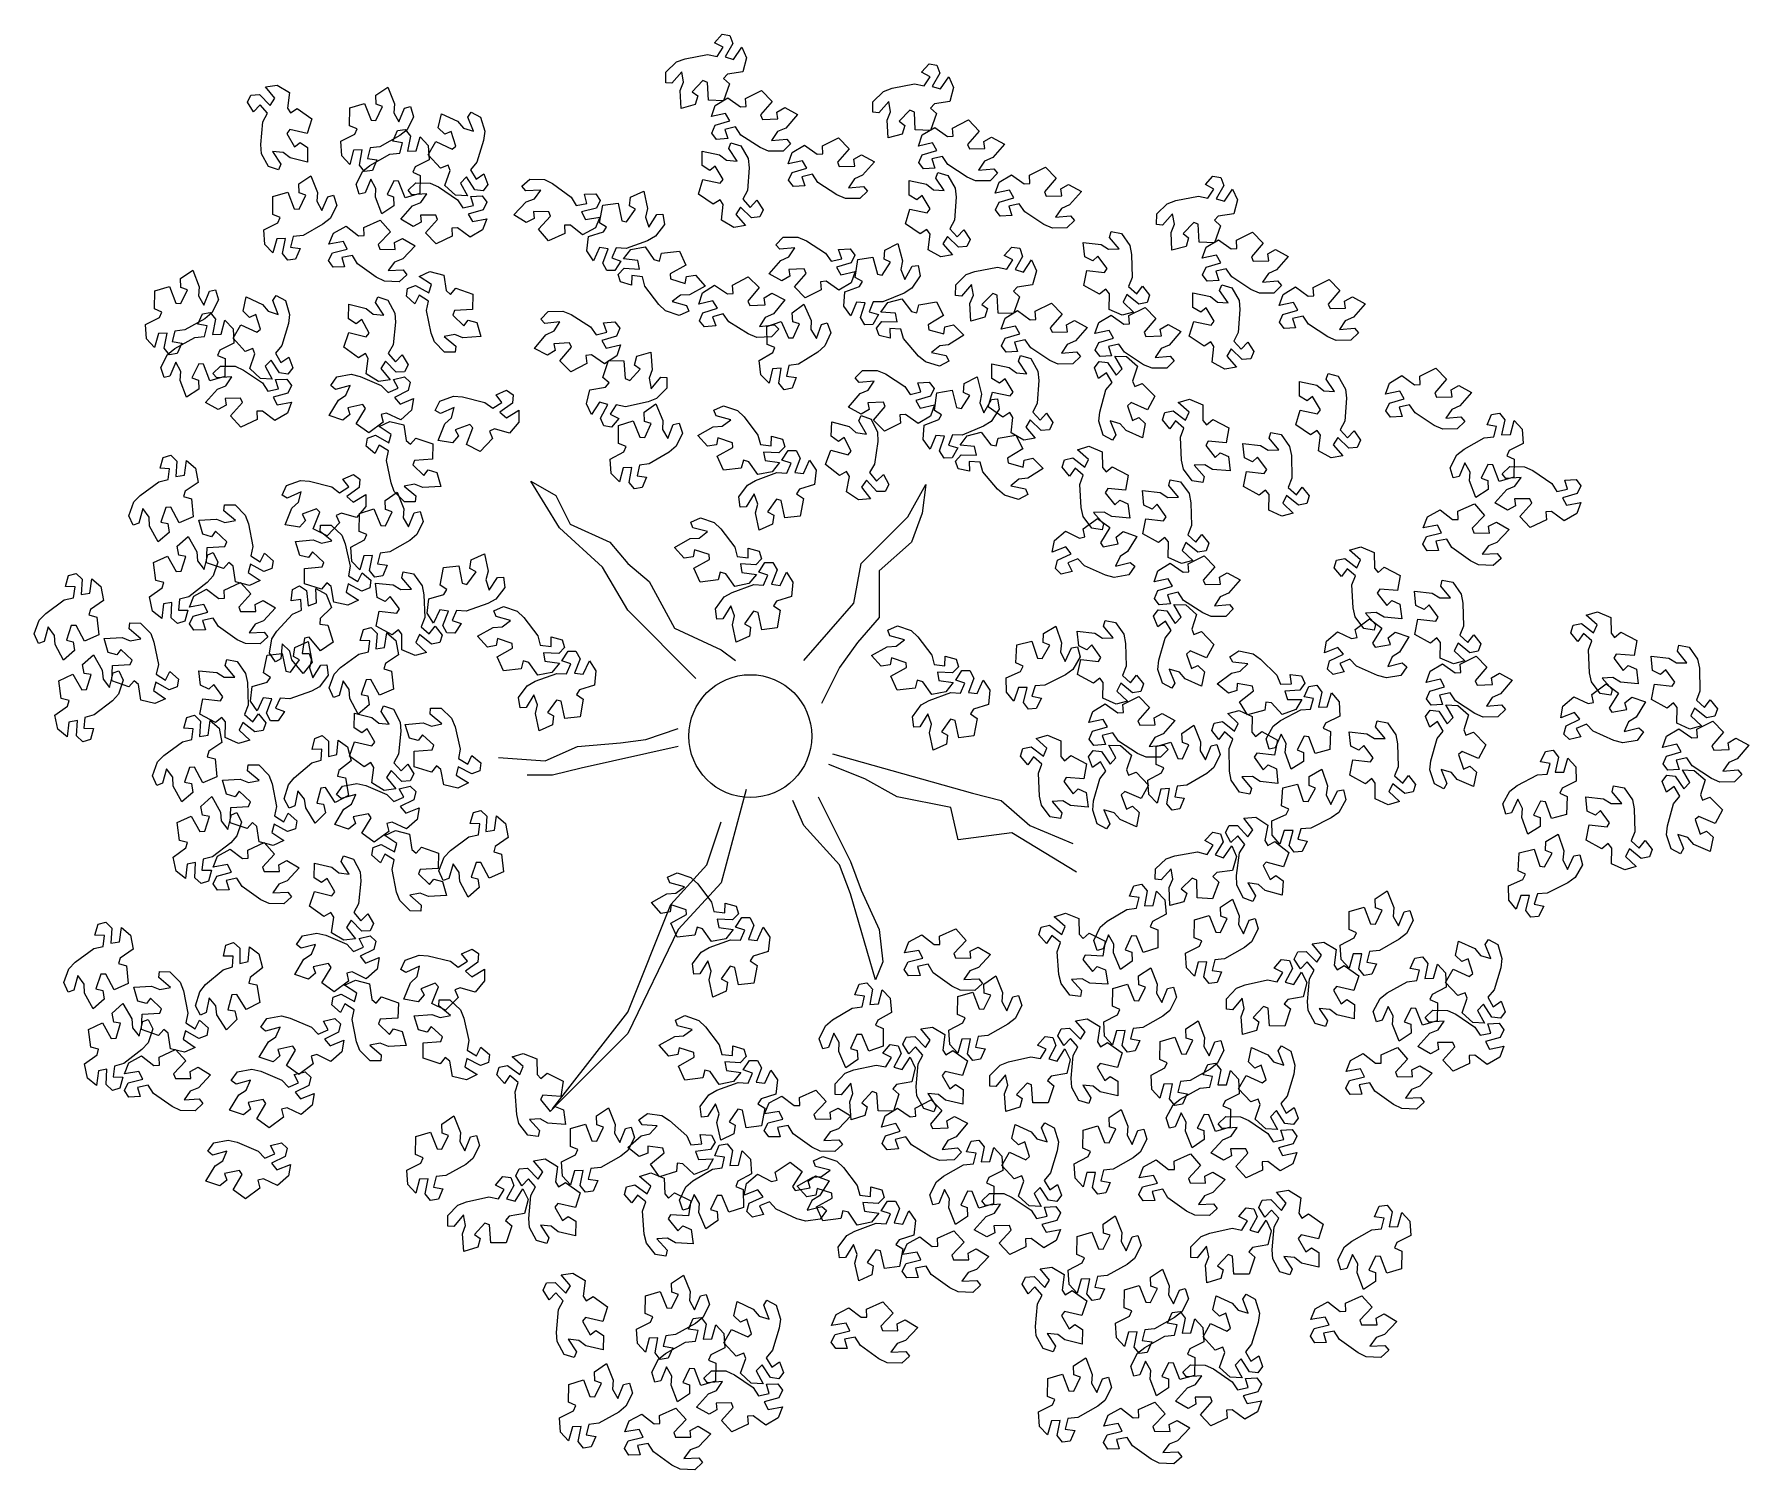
# Model space of a CAD drawing. Header units: millimetres. Extents: x 176.44 to 184.11, y 101.79 to 108.21.
import ezdxf

# ---------------------------------------------------------------- set-up
doc = ezdxf.new("R2010")
doc.units = ezdxf.units.MM
doc.layers.add('alberi', color=74, linetype='Continuous')

msp = doc.modelspace()

# ---------------------------------------------------------------- linework, layer by layer
at = {"layer": 'alberi'}
for points in [[(179.2688, 108.0437), (179.3156, 108.0895), (179.3541, 108.1039), (179.4548, 108.1232), (179.4976, 108.1139), (179.524, 108.155), (179.4858, 108.1751), (179.52, 108.213), (179.5549, 108.2072), (179.5679, 108.1715), (179.5679, 108.1715), (179.534, 108.1119), (179.5712, 108.1008), (179.6076, 108.1551), (179.6295, 108.107), (179.6129, 108.0445), (179.5436, 108.0341), (179.5265, 108.0152), (179.5537, 107.991), (179.5537, 107.991), (179.5269, 107.9152), (179.4583, 107.9177), (179.4541, 107.9974), (179.4342, 108.0056), (179.386, 107.9562), (179.4107, 107.9374), (179.3993, 107.8987), (179.3364, 107.8814), (179.3322, 107.9611), (179.3476, 107.9982), (179.339, 108.045), (179.2947, 107.994), (179.2678, 107.9965)], [(180.1951, 107.9115), (180.2419, 107.9572), (180.2804, 107.9717), (180.381, 107.991), (180.4239, 107.9817), (180.4503, 108.0228), (180.4121, 108.0429), (180.4463, 108.0808), (180.4812, 108.075), (180.4942, 108.0393), (180.4942, 108.0393), (180.4603, 107.9797), (180.4975, 107.9686), (180.5339, 108.0228), (180.5558, 107.9748), (180.5392, 107.9123), (180.4699, 107.9019), (180.4528, 107.883), (180.48, 107.8587), (180.48, 107.8587), (180.4532, 107.783), (180.3846, 107.7854), (180.3804, 107.8652), (180.3605, 107.8734), (180.3123, 107.824), (180.337, 107.8051), (180.3256, 107.7665), (180.2626, 107.7492), (180.2585, 107.8289), (180.2739, 107.866), (180.2653, 107.9128), (180.221, 107.8618), (180.1941, 107.8642)], [(177.4899, 107.6212), (177.4588, 107.6787), (177.4555, 107.7197), (177.4646, 107.8218), (177.4854, 107.8604), (177.4531, 107.8971), (177.4233, 107.8659), (177.3963, 107.9093), (177.4114, 107.9412), (177.4493, 107.9439), (177.4493, 107.9439), (177.4973, 107.8949), (177.5182, 107.9276), (177.476, 107.9775), (177.5283, 107.9854), (177.5838, 107.9522), (177.5747, 107.8828), (177.5882, 107.8611), (177.619, 107.8806), (177.619, 107.8806), (177.6844, 107.834), (177.6632, 107.7687), (177.5854, 107.7866), (177.572, 107.7698), (177.6063, 107.7098), (177.6312, 107.7283), (177.6652, 107.7067), (177.6646, 107.6415), (177.5868, 107.6595), (177.5553, 107.6844), (177.508, 107.689), (177.5449, 107.6324), (177.5351, 107.6072)], [(178.1396, 107.8441), (178.1098, 107.7859), (178.0778, 107.76), (177.9885, 107.7098), (177.9449, 107.7051), (177.9329, 107.6577), (177.9755, 107.6507), (177.955, 107.6039), (177.9202, 107.5984), (177.8965, 107.6281), (177.8965, 107.6281), (177.9098, 107.6954), (177.8709, 107.6942), (177.8536, 107.6311), (177.8176, 107.6698), (177.8135, 107.7343), (177.876, 107.7661), (177.8862, 107.7895), (177.8527, 107.8039), (177.8527, 107.8039), (177.8541, 107.8842), (177.9199, 107.9036), (177.9492, 107.8293), (177.9707, 107.8278), (178.0008, 107.89), (177.9714, 107.9), (177.9699, 107.9403), (178.0241, 107.9766), (178.0533, 107.9023), (178.0505, 107.8623), (178.0735, 107.8206), (178.0993, 107.8831), (178.1256, 107.8893)], [(179.793, 107.6901), (179.7275, 107.6897), (179.6898, 107.706), (179.604, 107.7621), (179.5797, 107.7985), (179.5321, 107.7873), (179.5456, 107.7463), (179.4947, 107.7428), (179.4736, 107.7712), (179.4891, 107.8059), (179.4891, 107.8059), (179.5549, 107.8252), (179.5358, 107.8591), (179.4719, 107.8453), (179.4896, 107.8951), (179.5449, 107.9286), (179.6019, 107.8879), (179.6274, 107.8896), (179.6247, 107.9259), (179.6247, 107.9259), (179.6965, 107.9618), (179.7442, 107.9124), (179.6918, 107.8521), (179.7004, 107.8324), (179.7695, 107.8344), (179.7648, 107.8651), (179.7999, 107.885), (179.8571, 107.8537), (179.8047, 107.7935), (179.7679, 107.7775), (179.7416, 107.7379), (179.8089, 107.7439), (179.8265, 107.7234)], [(178.4388, 107.8418), (178.4575, 107.7791), (178.4524, 107.7383), (178.4227, 107.6402), (178.3945, 107.6066), (178.4187, 107.5642), (178.4542, 107.5886), (178.4718, 107.5407), (178.4505, 107.5125), (178.4128, 107.5176), (178.4128, 107.5176), (178.3758, 107.5754), (178.3487, 107.5476), (178.3798, 107.4901), (178.327, 107.4931), (178.2794, 107.5368), (178.3025, 107.603), (178.2937, 107.6269), (178.2596, 107.6142), (178.2596, 107.6142), (178.205, 107.673), (178.2391, 107.7327), (178.3116, 107.6993), (178.3281, 107.7131), (178.3068, 107.7788), (178.2786, 107.7657), (178.2497, 107.7938), (178.2637, 107.8575), (178.3362, 107.8241), (178.3619, 107.7933), (178.4073, 107.7791), (178.3827, 107.842), (178.3974, 107.8647)], [(180.7192, 107.5579), (180.6538, 107.5574), (180.6161, 107.5738), (180.5303, 107.6298), (180.5059, 107.6663), (180.4584, 107.6551), (180.4719, 107.6141), (180.421, 107.6106), (180.3999, 107.639), (180.4153, 107.6737), (180.4153, 107.6737), (180.4812, 107.693), (180.4621, 107.7269), (180.3982, 107.7131), (180.4158, 107.7629), (180.4712, 107.7964), (180.5282, 107.7556), (180.5537, 107.7574), (180.551, 107.7937), (180.551, 107.7937), (180.6228, 107.8296), (180.6705, 107.7802), (180.6181, 107.7199), (180.6267, 107.7002), (180.6957, 107.7022), (180.6911, 107.7329), (180.7262, 107.7528), (180.7834, 107.7215), (180.731, 107.6613), (180.6942, 107.6453), (180.6678, 107.6057), (180.7352, 107.6116), (180.7528, 107.5912)], [(177.882, 107.5423), (177.912, 107.6004), (177.944, 107.6261), (178.0336, 107.6761), (178.0772, 107.6807), (178.0893, 107.728), (178.0468, 107.7351), (178.0674, 107.7818), (178.1023, 107.7873), (178.1259, 107.7574), (178.1259, 107.7574), (178.1123, 107.6902), (178.1512, 107.6913), (178.1687, 107.7543), (178.2046, 107.7155), (178.2085, 107.6509), (178.1459, 107.6194), (178.1356, 107.5961), (178.169, 107.5815), (178.169, 107.5815), (178.1674, 107.5012), (178.1014, 107.482), (178.0724, 107.5564), (178.051, 107.558), (178.0206, 107.4959), (178.05, 107.4858), (178.0513, 107.4455), (177.997, 107.4093), (177.9681, 107.4837), (177.971, 107.5237), (177.9482, 107.5655), (177.9222, 107.5032), (177.8958, 107.4971)], [(179.6043, 107.7139), (179.6365, 107.657), (179.6405, 107.6161), (179.6333, 107.5138), (179.6133, 107.4748), (179.6462, 107.4387), (179.6755, 107.4705), (179.7033, 107.4277), (179.6888, 107.3955), (179.6509, 107.3921), (179.6509, 107.3921), (179.602, 107.4402), (179.5817, 107.4071), (179.6248, 107.3579), (179.5727, 107.3491), (179.5165, 107.3812), (179.5244, 107.4508), (179.5105, 107.4722), (179.4801, 107.4522), (179.4801, 107.4522), (179.4138, 107.4975), (179.4337, 107.5632), (179.5119, 107.5468), (179.525, 107.5639), (179.4896, 107.6232), (179.465, 107.6042), (179.4306, 107.6252), (179.4301, 107.6904), (179.5082, 107.6739), (179.5401, 107.6495), (179.5875, 107.6458), (179.5496, 107.7017), (179.5589, 107.7271)], [(180.137, 107.4785), (180.0716, 107.4781), (180.0339, 107.4945), (179.948, 107.5505), (179.9237, 107.587), (179.8761, 107.5757), (179.8897, 107.5348), (179.8387, 107.5313), (179.8177, 107.5596), (179.8331, 107.5944), (179.8331, 107.5944), (179.8989, 107.6137), (179.8799, 107.6475), (179.816, 107.6338), (179.8336, 107.6836), (179.889, 107.717), (179.946, 107.6763), (179.9714, 107.678), (179.9688, 107.7144), (179.9688, 107.7144), (180.0406, 107.7503), (180.0883, 107.7008), (180.0359, 107.6405), (180.0445, 107.6208), (180.1135, 107.6228), (180.1089, 107.6536), (180.1439, 107.6735), (180.2012, 107.6422), (180.1488, 107.582), (180.112, 107.566), (180.0856, 107.5263), (180.1529, 107.5323), (180.1706, 107.5118)], [(177.7956, 107.4475), (177.7657, 107.3893), (177.7338, 107.3634), (177.6444, 107.3131), (177.6009, 107.3084), (177.5889, 107.261), (177.6314, 107.2541), (177.611, 107.2073), (177.5761, 107.2017), (177.5524, 107.2315), (177.5524, 107.2315), (177.5657, 107.2988), (177.5269, 107.2975), (177.5096, 107.2345), (177.4735, 107.2731), (177.4694, 107.3377), (177.5319, 107.3694), (177.5421, 107.3928), (177.5087, 107.4072), (177.5087, 107.4072), (177.51, 107.4875), (177.5759, 107.507), (177.6052, 107.4326), (177.6266, 107.4312), (177.6567, 107.4933), (177.6273, 107.5034), (177.6259, 107.5437), (177.6801, 107.58), (177.7093, 107.5057), (177.7065, 107.4657), (177.7294, 107.424), (177.7552, 107.4864), (177.7815, 107.4926)], [(178.6593, 107.5654), (178.7247, 107.5628), (178.7616, 107.5447), (178.8447, 107.4847), (178.8673, 107.4471), (178.9153, 107.4561), (178.9037, 107.4977), (178.9548, 107.4988), (178.9745, 107.4695), (178.9574, 107.4355), (178.9574, 107.4355), (178.8908, 107.4193), (178.9082, 107.3846), (178.9727, 107.3953), (178.9528, 107.3464), (178.8959, 107.3156), (178.8408, 107.3589), (178.8153, 107.3584), (178.8163, 107.322), (178.8163, 107.322), (178.7429, 107.2895), (178.6976, 107.3411), (178.7527, 107.3989), (178.7451, 107.419), (178.676, 107.4202), (178.6792, 107.3892), (178.6433, 107.371), (178.5875, 107.405), (178.6427, 107.4627), (178.6802, 107.4769), (178.7084, 107.5153), (178.6409, 107.5125), (178.6242, 107.5337)], [(180.5306, 107.5817), (180.5628, 107.5248), (180.5668, 107.4839), (180.5596, 107.3816), (180.5396, 107.3426), (180.5725, 107.3065), (180.6018, 107.3383), (180.6296, 107.2954), (180.6151, 107.2632), (180.5772, 107.2598), (180.5772, 107.2598), (180.5283, 107.308), (180.508, 107.2749), (180.5511, 107.2257), (180.499, 107.2169), (180.4428, 107.249), (180.4507, 107.3186), (180.4368, 107.34), (180.4063, 107.32), (180.4063, 107.32), (180.34, 107.3653), (180.36, 107.431), (180.4382, 107.4146), (180.4512, 107.4316), (180.4159, 107.491), (180.3913, 107.472), (180.3569, 107.4929), (180.3564, 107.5582), (180.4345, 107.5417), (180.4663, 107.5173), (180.5138, 107.5136), (180.4758, 107.5695), (180.4852, 107.5948)], [(181.0633, 107.3463), (180.9979, 107.3459), (180.9602, 107.3623), (180.8743, 107.4183), (180.85, 107.4548), (180.8024, 107.4435), (180.8159, 107.4025), (180.765, 107.3991), (180.7439, 107.4274), (180.7594, 107.4622), (180.7594, 107.4622), (180.8252, 107.4815), (180.8062, 107.5153), (180.7423, 107.5016), (180.7599, 107.5514), (180.8152, 107.5848), (180.8723, 107.5441), (180.8977, 107.5458), (180.895, 107.5822), (180.895, 107.5822), (180.9669, 107.618), (181.0146, 107.5686), (180.9622, 107.5083), (180.9708, 107.4886), (181.0398, 107.4906), (181.0351, 107.5214), (181.0702, 107.5413), (181.1275, 107.51), (181.075, 107.4498), (181.0383, 107.4338), (181.0119, 107.3941), (181.0792, 107.4001), (181.0968, 107.3796)], [(181.4654, 107.4091), (181.5122, 107.4548), (181.5507, 107.4692), (181.6514, 107.4886), (181.6942, 107.4792), (181.7206, 107.5204), (181.6824, 107.5405), (181.7167, 107.5784), (181.7515, 107.5726), (181.7645, 107.5368), (181.7645, 107.5368), (181.7306, 107.4772), (181.7678, 107.4661), (181.8042, 107.5204), (181.8261, 107.4723), (181.8096, 107.4098), (181.7402, 107.3995), (181.7231, 107.3806), (181.7503, 107.3563), (181.7503, 107.3563), (181.7236, 107.2806), (181.6549, 107.283), (181.6507, 107.3628), (181.6309, 107.371), (181.5826, 107.3216), (181.6073, 107.3027), (181.5959, 107.264), (181.533, 107.2468), (181.5289, 107.3265), (181.5442, 107.3636), (181.5356, 107.4104), (181.4914, 107.3593), (181.4645, 107.3618)], [(178.1486, 107.5484), (178.2141, 107.5476), (178.2515, 107.5306), (178.3362, 107.4729), (178.3599, 107.436), (178.4077, 107.4464), (178.3949, 107.4876), (178.4459, 107.4901), (178.4664, 107.4614), (178.4503, 107.4269), (178.4503, 107.4269), (178.3842, 107.4089), (178.4026, 107.3747), (178.4668, 107.3872), (178.4482, 107.3378), (178.3922, 107.3054), (178.336, 107.3471), (178.3105, 107.3459), (178.3125, 107.3095), (178.3125, 107.3095), (178.24, 107.2749), (178.1932, 107.3252), (178.2467, 107.3846), (178.2385, 107.4044), (178.1695, 107.4037), (178.1735, 107.3729), (178.1381, 107.3536), (178.0815, 107.386), (178.135, 107.4452), (178.172, 107.4605), (178.1992, 107.4997), (178.1317, 107.4949), (178.1145, 107.5157)], [(179.2615, 107.3615), (179.2224, 107.3091), (179.1866, 107.2889), (179.0901, 107.2543), (179.0463, 107.2569), (179.0266, 107.2122), (179.0674, 107.1983), (179.0395, 107.1555), (179.0041, 107.1559), (178.9857, 107.1892), (178.9857, 107.1892), (179.0101, 107.2533), (178.9716, 107.2585), (178.944, 107.1993), (178.9149, 107.2434), (178.9217, 107.3077), (178.9886, 107.3286), (179.0025, 107.3499), (178.9719, 107.3697), (178.9719, 107.3697), (178.9867, 107.4487), (179.0549, 107.4569), (179.0713, 107.3787), (179.0922, 107.3737), (179.1323, 107.4299), (179.105, 107.4448), (179.1103, 107.4847), (179.1698, 107.5115), (179.1861, 107.4333), (179.1767, 107.3944), (179.1924, 107.3494), (179.2283, 107.4067), (179.2552, 107.4084)], [(178.0747, 107.1055), (178.0093, 107.108), (177.9723, 107.1259), (177.889, 107.1856), (177.8663, 107.2231), (177.8183, 107.2139), (177.83, 107.1724), (177.779, 107.1712), (177.7591, 107.2004), (177.7761, 107.2345), (177.7761, 107.2345), (177.8427, 107.2509), (177.8251, 107.2855), (177.7607, 107.2746), (177.7804, 107.3235), (177.8372, 107.3546), (177.8924, 107.3114), (177.9179, 107.312), (177.9168, 107.3484), (177.9168, 107.3484), (177.9901, 107.3812), (178.0356, 107.3298), (177.9807, 107.2718), (177.9884, 107.2517), (178.0575, 107.2507), (178.0541, 107.2817), (178.09, 107.3), (178.1459, 107.2663), (178.0909, 107.2084), (178.0535, 107.194), (178.0254, 107.1555), (178.0929, 107.1586), (178.1096, 107.1374)], [(179.3279, 106.9543), (179.2662, 106.976), (179.2363, 107.0042), (179.1744, 107.086), (179.1639, 107.1285), (179.1153, 107.134), (179.1142, 107.0909), (179.0651, 107.1049), (179.0548, 107.1386), (179.0811, 107.1661), (179.0811, 107.1661), (179.1496, 107.162), (179.1431, 107.2003), (179.0783, 107.209), (179.1118, 107.2499), (179.1752, 107.2627), (179.2151, 107.205), (179.2396, 107.1981), (179.2494, 107.2332), (179.2494, 107.2332), (179.3291, 107.2426), (179.3573, 107.18), (179.2876, 107.141), (179.289, 107.1195), (179.3546, 107.0981), (179.3606, 107.1286), (179.4004, 107.1354), (179.4437, 107.0866), (179.374, 107.0477), (179.334, 107.0451), (179.2957, 107.0167), (179.3611, 106.9995), (179.3708, 106.9743)], [(179.7938, 107.305), (179.8592, 107.3057), (179.897, 107.2895), (179.983, 107.2337), (180.0075, 107.1973), (180.055, 107.2087), (180.0414, 107.2497), (180.0923, 107.2533), (180.1135, 107.225), (180.0981, 107.1902), (180.0981, 107.1902), (180.0324, 107.1707), (180.0515, 107.1369), (180.1154, 107.1509), (180.0979, 107.101), (180.0427, 107.0674), (179.9855, 107.1079), (179.9601, 107.1061), (179.9629, 107.0698), (179.9629, 107.0698), (179.8912, 107.0336), (179.8433, 107.0829), (179.8955, 107.1434), (179.8869, 107.163), (179.8178, 107.1608), (179.8226, 107.1301), (179.7876, 107.1101), (179.7302, 107.1412), (179.7824, 107.2016), (179.8191, 107.2177), (179.8454, 107.2574), (179.7781, 107.2512), (179.7604, 107.2716)], [(180.4056, 107.1317), (180.3691, 107.0774), (180.3343, 107.0554), (180.2397, 107.016), (180.1959, 107.0164), (180.1784, 106.9707), (180.2199, 106.9588), (180.1941, 106.9148), (180.1588, 106.9133), (180.1388, 106.9456), (180.1388, 106.9456), (180.1598, 107.0109), (180.1212, 107.0142), (180.0966, 106.9536), (180.0653, 106.9962), (180.0688, 107.0608), (180.1346, 107.0851), (180.1475, 107.1071), (180.1159, 107.1253), (180.1159, 107.1253), (180.1267, 107.2049), (180.1944, 107.2165), (180.2147, 107.1392), (180.2358, 107.1352), (180.273, 107.1934), (180.245, 107.2069), (180.2483, 107.2471), (180.3064, 107.2768), (180.3266, 107.1996), (180.3192, 107.1602), (180.3371, 107.1161), (180.37, 107.1751), (180.3969, 107.1781)], [(180.5656, 107.0918), (180.6124, 107.1375), (180.6509, 107.1519), (180.7516, 107.1712), (180.7944, 107.1619), (180.8208, 107.2031), (180.7826, 107.2231), (180.8168, 107.261), (180.8517, 107.2553), (180.8647, 107.2195), (180.8647, 107.2195), (180.8308, 107.1599), (180.868, 107.1488), (180.9044, 107.2031), (180.9263, 107.155), (180.9097, 107.0925), (180.8404, 107.0822), (180.8233, 107.0633), (180.8505, 107.039), (180.8505, 107.039), (180.8237, 106.9633), (180.7551, 106.9657), (180.7509, 107.0455), (180.731, 107.0537), (180.6828, 107.0043), (180.7075, 106.9854), (180.6961, 106.9467), (180.6332, 106.9294), (180.629, 107.0092), (180.6444, 107.0462), (180.6358, 107.0931), (180.5915, 107.042), (180.5646, 107.0445)], [(181.3073, 107.3218), (181.3448, 107.2682), (181.3527, 107.2279), (181.3553, 107.1254), (181.339, 107.0847), (181.3753, 107.0519), (181.4014, 107.0862), (181.4331, 107.0463), (181.4217, 107.0128), (181.3843, 107.0058), (181.3843, 107.0058), (181.3311, 107.0491), (181.314, 107.0142), (181.3616, 106.9694), (181.3106, 106.9556), (181.2517, 106.9822), (181.2528, 107.0523), (181.237, 107.0723), (181.2086, 107.0495), (181.2086, 107.0495), (181.1383, 107.0883), (181.1519, 107.1556), (181.2313, 107.1466), (181.2426, 107.1649), (181.2018, 107.2206), (181.1791, 107.1993), (181.1429, 107.2169), (181.1361, 107.2818), (181.2155, 107.2728), (181.2495, 107.2516), (181.2971, 107.2524), (181.254, 107.3044), (181.2609, 107.3306)], [(181.9896, 107.0554), (181.9242, 107.055), (181.8865, 107.0714), (181.8006, 107.1274), (181.7763, 107.1639), (181.7287, 107.1526), (181.7422, 107.1117), (181.6913, 107.1082), (181.6702, 107.1365), (181.6857, 107.1713), (181.6857, 107.1713), (181.7515, 107.1906), (181.7325, 107.2244), (181.6685, 107.2107), (181.6862, 107.2605), (181.7415, 107.2939), (181.7986, 107.2532), (181.824, 107.2549), (181.8213, 107.2913), (181.8213, 107.2913), (181.8932, 107.3272), (181.9409, 107.2778), (181.8885, 107.2174), (181.897, 107.1977), (181.9661, 107.1997), (181.9614, 107.2305), (181.9965, 107.2504), (182.0538, 107.2191), (182.0013, 107.1589), (181.9646, 107.1429), (181.9382, 107.1032), (182.0055, 107.1092), (182.0231, 107.0887)], [(177.2663, 107.0244), (177.2364, 106.9662), (177.2045, 106.9403), (177.1151, 106.89), (177.0715, 106.8853), (177.0595, 106.8379), (177.1021, 106.831), (177.0817, 106.7842), (177.0468, 106.7786), (177.0231, 106.8084), (177.0231, 106.8084), (177.0364, 106.8757), (176.9976, 106.8744), (176.9802, 106.8114), (176.9442, 106.85), (176.9401, 106.9146), (177.0026, 106.9464), (177.0128, 106.9697), (176.9794, 106.9841), (176.9794, 106.9841), (176.9807, 107.0644), (177.0466, 107.0839), (177.0759, 107.0096), (177.0973, 107.0081), (177.1274, 107.0702), (177.098, 107.0803), (177.0966, 107.1206), (177.1508, 107.1569), (177.1799, 107.0826), (177.1772, 107.0426), (177.2001, 107.0009), (177.2259, 107.0633), (177.2522, 107.0695)], [(178.2783, 106.7912), (178.2322, 106.8376), (178.2174, 106.876), (178.1973, 106.9765), (178.2063, 107.0194), (178.1649, 107.0454), (178.1451, 107.0071), (178.107, 107.041), (178.1124, 107.0759), (178.1481, 107.0892), (178.1481, 107.0892), (178.208, 107.0558), (178.2188, 107.0931), (178.1642, 107.1291), (178.2121, 107.1514), (178.2747, 107.1353), (178.2856, 107.0661), (178.3047, 107.0491), (178.3287, 107.0765), (178.3287, 107.0765), (178.4047, 107.0504), (178.4028, 106.9817), (178.3231, 106.9769), (178.315, 106.9569), (178.3648, 106.9091), (178.3835, 106.9339), (178.4223, 106.9229), (178.44, 106.8601), (178.3603, 106.8553), (178.3232, 106.8703), (178.2764, 106.8614), (178.3278, 106.8175), (178.3256, 106.7906)], [(179.7406, 106.8592), (179.6753, 106.8569), (179.6371, 106.8722), (179.5497, 106.9258), (179.5244, 106.9616), (179.4771, 106.949), (179.4918, 106.9084), (179.441, 106.9035), (179.4191, 106.9312), (179.4336, 106.9664), (179.4336, 106.9664), (179.4988, 106.9876), (179.4789, 107.0209), (179.4153, 107.0053), (179.4316, 107.0556), (179.486, 107.0906), (179.5441, 107.0515), (179.5695, 107.0539), (179.5658, 107.0902), (179.5658, 107.0902), (179.6366, 107.1281), (179.6857, 107.08), (179.635, 107.0183), (179.6441, 106.9988), (179.7131, 107.0028), (179.7076, 107.0334), (179.7421, 107.0543), (179.8002, 107.0246), (179.7495, 106.9629), (179.7132, 106.9459), (179.6879, 106.9055), (179.755, 106.9134), (179.7732, 106.8934)], [(182.3336, 106.8439), (182.2682, 106.8435), (182.2305, 106.8598), (182.1447, 106.9159), (182.1203, 106.9523), (182.0728, 106.9411), (182.0863, 106.9001), (182.0353, 106.8966), (182.0143, 106.925), (182.0297, 106.9598), (182.0297, 106.9598), (182.0956, 106.9791), (182.0765, 107.0129), (182.0126, 106.9991), (182.0302, 107.049), (182.0856, 107.0824), (182.1426, 107.0417), (182.1681, 107.0434), (182.1654, 107.0797), (182.1654, 107.0797), (182.2372, 107.1156), (182.2849, 107.0662), (182.2325, 107.0059), (182.2411, 106.9862), (182.3101, 106.9882), (182.3055, 107.019), (182.3406, 107.0388), (182.3978, 107.0076), (182.3454, 106.9473), (182.3086, 106.9313), (182.2822, 106.8917), (182.3495, 106.8977), (182.3672, 106.8772)], [(177.5654, 107.0221), (177.5842, 106.9594), (177.579, 106.9186), (177.5493, 106.8205), (177.5212, 106.7869), (177.5453, 106.7444), (177.5808, 106.7689), (177.5985, 106.7209), (177.5772, 106.6928), (177.5394, 106.6979), (177.5394, 106.6979), (177.5025, 106.7556), (177.4753, 106.7279), (177.5064, 106.6704), (177.4537, 106.6733), (177.4061, 106.7171), (177.4291, 106.7832), (177.4204, 106.8072), (177.3862, 106.7944), (177.3862, 106.7944), (177.3316, 106.8533), (177.3657, 106.9129), (177.4383, 106.8796), (177.4548, 106.8933), (177.4335, 106.959), (177.4053, 106.9459), (177.3764, 106.974), (177.3903, 107.0377), (177.4628, 107.0043), (177.4885, 106.9735), (177.5339, 106.9593), (177.5093, 107.0222), (177.524, 107.0449)], [(178.0244, 107.0237), (178.0548, 106.9658), (178.0577, 106.9248), (178.0474, 106.8228), (178.0262, 106.7844), (178.0581, 106.7474), (178.0882, 106.7782), (178.1147, 106.7346), (178.0993, 106.7029), (178.0613, 106.7006), (178.0613, 106.7006), (178.0139, 106.7501), (177.9926, 106.7177), (178.0342, 106.6672), (177.9818, 106.66), (177.9267, 106.6938), (177.9366, 106.7631), (177.9234, 106.7849), (177.8923, 106.7658), (177.8923, 106.7658), (177.8274, 106.8131), (177.8494, 106.8782), (177.927, 106.8594), (177.9406, 106.8761), (177.907, 106.9365), (177.8819, 106.9182), (177.8481, 106.9402), (177.8495, 107.0054), (177.9271, 106.9866), (177.9582, 106.9613), (178.0056, 106.9561), (177.9693, 107.0131), (177.9794, 107.0382)], [(180.4923, 106.7283), (180.4296, 106.7469), (180.3983, 106.7735), (180.3324, 106.8521), (180.3197, 106.894), (180.2709, 106.8971), (180.272, 106.8539), (180.2222, 106.8654), (180.2103, 106.8987), (180.2352, 106.9274), (180.2352, 106.9274), (180.3038, 106.9268), (180.2954, 106.9647), (180.2302, 106.9701), (180.2616, 107.0126), (180.3243, 107.0286), (180.367, 106.973), (180.3919, 106.9673), (180.3998, 107.0028), (180.3998, 107.0028), (180.479, 107.0163), (180.5103, 106.9551), (180.4426, 106.9127), (180.4451, 106.8913), (180.5118, 106.8732), (180.5162, 106.904), (180.5556, 106.9128), (180.6013, 106.8662), (180.5336, 106.8238), (180.4938, 106.8192), (180.457, 106.7889), (180.5232, 106.7751), (180.5341, 106.7504)], [(181.8009, 107.0793), (181.8331, 107.0223), (181.8371, 106.9814), (181.8299, 106.8792), (181.8099, 106.8402), (181.8429, 106.8041), (181.8721, 106.8358), (181.8999, 106.793), (181.8854, 106.7608), (181.8475, 106.7574), (181.8475, 106.7574), (181.7986, 106.8055), (181.7783, 106.7724), (181.8214, 106.7233), (181.7693, 106.7145), (181.7132, 106.7466), (181.721, 106.8162), (181.7071, 106.8376), (181.6767, 106.8176), (181.6767, 106.8176), (181.6104, 106.8629), (181.6304, 106.9286), (181.7085, 106.9122), (181.7216, 106.9292), (181.6863, 106.9886), (181.6617, 106.9695), (181.6272, 106.9905), (181.6267, 107.0558), (181.7048, 107.0392), (181.7367, 107.0149), (181.7841, 107.0111), (181.7462, 107.067), (181.7555, 107.0924)], [(177.0086, 106.7225), (177.0386, 106.7806), (177.0707, 106.8064), (177.1602, 106.8563), (177.2038, 106.8609), (177.216, 106.9082), (177.1734, 106.9153), (177.194, 106.962), (177.2289, 106.9675), (177.2525, 106.9377), (177.2525, 106.9377), (177.239, 106.8704), (177.2778, 106.8715), (177.2953, 106.9345), (177.3312, 106.8957), (177.3351, 106.8312), (177.2725, 106.7996), (177.2622, 106.7763), (177.2956, 106.7618), (177.2956, 106.7618), (177.294, 106.6815), (177.2281, 106.6623), (177.199, 106.7367), (177.1776, 106.7382), (177.1473, 106.6762), (177.1767, 106.666), (177.178, 106.6257), (177.1236, 106.5896), (177.0947, 106.664), (177.0976, 106.704), (177.0748, 106.7458), (177.0488, 106.6834), (177.0225, 106.6773)], [(178.7411, 106.9725), (178.8065, 106.9743), (178.8445, 106.9587), (178.9315, 106.9045), (178.9566, 106.8685), (179.0039, 106.8807), (178.9895, 106.9214), (179.0404, 106.926), (179.062, 106.8981), (179.0473, 106.863), (179.0473, 106.863), (178.9819, 106.8423), (179.0016, 106.8089), (179.0653, 106.8239), (179.0487, 106.7738), (178.994, 106.7392), (178.9361, 106.7787), (178.9107, 106.7765), (178.9142, 106.7402), (178.9142, 106.7402), (178.8431, 106.7028), (178.7944, 106.7513), (178.8455, 106.8126), (178.8365, 106.8321), (178.7676, 106.8287), (178.7729, 106.7981), (178.7382, 106.7775), (178.6803, 106.8075), (178.7315, 106.8688), (178.7679, 106.8856), (178.7935, 106.9258), (178.7263, 106.9184), (178.7082, 106.9385)], [(180.0067, 106.8778), (179.9794, 106.8184), (179.9487, 106.7911), (179.8616, 106.7371), (179.8182, 106.7304), (179.8083, 106.6826), (179.8511, 106.6775), (179.8327, 106.6299), (179.7981, 106.6228), (179.7732, 106.6515), (179.7732, 106.6515), (179.7835, 106.7193), (179.7448, 106.7164), (179.7302, 106.6526), (179.6925, 106.6897), (179.6857, 106.754), (179.7467, 106.7885), (179.7559, 106.8122), (179.7219, 106.8252), (179.7219, 106.8252), (179.7197, 106.9054), (179.7847, 106.9277), (179.8172, 106.8548), (179.8386, 106.8542), (179.866, 106.9176), (179.8362, 106.9264), (179.833, 106.9666), (179.8856, 107.0052), (179.918, 106.9322), (179.9169, 106.8921), (179.9417, 106.8515), (179.9647, 106.915), (179.9908, 106.9223)], [(181.0898, 106.7381), (181.0243, 106.7377), (180.9866, 106.7541), (180.9008, 106.8101), (180.8765, 106.8466), (180.8289, 106.8353), (180.8424, 106.7943), (180.7915, 106.7909), (180.7704, 106.8192), (180.7859, 106.854), (180.7859, 106.854), (180.8517, 106.8733), (180.8326, 106.9071), (180.7687, 106.8934), (180.7864, 106.9432), (180.8417, 106.9766), (180.8988, 106.9359), (180.9242, 106.9376), (180.9215, 106.974), (180.9215, 106.974), (180.9933, 107.0098), (181.041, 106.9604), (180.9887, 106.9001), (180.9972, 106.8804), (181.0663, 106.8824), (181.0616, 106.9132), (181.0967, 106.9331), (181.1539, 106.9018), (181.1015, 106.8416), (181.0647, 106.8256), (181.0384, 106.7859), (181.1057, 106.7919), (181.1233, 106.7714)], [(181.5096, 106.719), (181.4442, 106.7185), (181.4064, 106.7347), (181.3204, 106.7906), (181.296, 106.827), (181.2485, 106.8156), (181.2621, 106.7747), (181.2112, 106.7711), (181.19, 106.7994), (181.2054, 106.8342), (181.2054, 106.8342), (181.2712, 106.8537), (181.2521, 106.8875), (181.1882, 106.8736), (181.2057, 106.9234), (181.261, 106.957), (181.3181, 106.9164), (181.3436, 106.9182), (181.3408, 106.9545), (181.3408, 106.9545), (181.4126, 106.9905), (181.4604, 106.9412), (181.4081, 106.8808), (181.4167, 106.8611), (181.4858, 106.8633), (181.481, 106.894), (181.5161, 106.914), (181.5734, 106.8828), (181.5211, 106.8225), (181.4844, 106.8064), (181.4581, 106.7667), (181.5254, 106.7728), (181.543, 106.7524)], [(177.2753, 106.7287), (177.3407, 106.7279), (177.3781, 106.7108), (177.4629, 106.6532), (177.4865, 106.6163), (177.5343, 106.6267), (177.5215, 106.6679), (177.5725, 106.6704), (177.5931, 106.6417), (177.577, 106.6072), (177.577, 106.6072), (177.5108, 106.5891), (177.5292, 106.5549), (177.5934, 106.5675), (177.5748, 106.518), (177.5189, 106.4856), (177.4626, 106.5274), (177.4371, 106.5261), (177.4391, 106.4898), (177.4391, 106.4898), (177.3666, 106.4552), (177.3199, 106.5055), (177.3734, 106.5648), (177.3652, 106.5847), (177.2961, 106.5839), (177.3002, 106.5531), (177.2648, 106.5339), (177.2081, 106.5662), (177.2616, 106.6255), (177.2987, 106.6408), (177.3258, 106.6799), (177.2584, 106.6752), (177.2411, 106.696)], [(179.2724, 106.6298), (179.2266, 106.5831), (179.1885, 106.5679), (179.0882, 106.5465), (179.0452, 106.5549), (179.0196, 106.5132), (179.0582, 106.494), (179.0248, 106.4554), (178.9899, 106.4604), (178.9761, 106.4959), (178.9761, 106.4959), (179.0088, 106.5562), (178.9713, 106.5665), (178.936, 106.5115), (178.9131, 106.5591), (178.9284, 106.6219), (178.9975, 106.6337), (179.0142, 106.653), (178.9865, 106.6767), (178.9865, 106.6767), (179.0117, 106.7529), (179.0804, 106.7519), (179.0862, 106.6723), (179.1063, 106.6645), (179.1535, 106.7149), (179.1284, 106.7332), (179.139, 106.7721), (179.2015, 106.7907), (179.2073, 106.7111), (179.1928, 106.6737), (179.2023, 106.6271), (179.2455, 106.679), (179.2725, 106.6771)], [(180.9011, 106.762), (180.9333, 106.705), (180.9373, 106.6641), (180.9301, 106.5618), (180.9101, 106.5229), (180.943, 106.4868), (180.9723, 106.5185), (181.0001, 106.4757), (180.9856, 106.4435), (180.9477, 106.4401), (180.9477, 106.4401), (180.8988, 106.4882), (180.8785, 106.4551), (180.9216, 106.4059), (180.8695, 106.3971), (180.8133, 106.4292), (180.8212, 106.4989), (180.8073, 106.5203), (180.7769, 106.5003), (180.7769, 106.5003), (180.7106, 106.5456), (180.7305, 106.6113), (180.8087, 106.5948), (180.8218, 106.6119), (180.7864, 106.6713), (180.7618, 106.6522), (180.7274, 106.6732), (180.7269, 106.7384), (180.805, 106.7219), (180.8369, 106.6976), (180.8843, 106.6938), (180.8464, 106.7497), (180.8557, 106.7751)], [(181.2256, 106.4197), (181.2055, 106.4819), (181.2098, 106.5228), (181.2375, 106.6215), (181.265, 106.6557), (181.24, 106.6977), (181.2049, 106.6725), (181.1863, 106.72), (181.207, 106.7486), (181.2448, 106.7443), (181.2448, 106.7443), (181.283, 106.6874), (181.3096, 106.7157), (181.2773, 106.7725), (181.3301, 106.7707), (181.3786, 106.7279), (181.3569, 106.6613), (181.3662, 106.6375), (181.4, 106.651), (181.4, 106.651), (181.4558, 106.5933), (181.423, 106.5329), (181.3498, 106.5648), (181.3335, 106.5507), (181.3562, 106.4854), (181.3841, 106.4991), (181.4136, 106.4716), (181.401, 106.4076), (181.3278, 106.4396), (181.3015, 106.4698), (181.2558, 106.4831), (181.2817, 106.4207), (181.2674, 106.3977)], [(177.7961, 106.68), (177.8605, 106.6918), (177.9004, 106.6822), (177.9947, 106.642), (178.0251, 106.6104), (178.0699, 106.6297), (178.0495, 106.6677), (178.099, 106.68), (178.1247, 106.6558), (178.1156, 106.6188), (178.1156, 106.6188), (178.0541, 106.5884), (178.0788, 106.5583), (178.1393, 106.583), (178.1306, 106.5309), (178.0819, 106.4883), (178.0187, 106.5185), (177.9939, 106.5124), (178.0029, 106.4771), (178.0029, 106.4771), (177.9384, 106.4292), (177.8828, 106.4696), (177.9239, 106.5381), (177.912, 106.556), (177.8444, 106.542), (177.8543, 106.5125), (177.8233, 106.4868), (177.7614, 106.5076), (177.8026, 106.5761), (177.836, 106.5982), (177.8551, 106.6419), (177.7898, 106.6242), (177.7689, 106.6413)], [(180.1486, 106.7088), (180.214, 106.7094), (180.2517, 106.6932), (180.3378, 106.6374), (180.3622, 106.6011), (180.4098, 106.6125), (180.3961, 106.6534), (180.447, 106.6571), (180.4682, 106.6288), (180.4529, 106.594), (180.4529, 106.594), (180.3871, 106.5744), (180.4063, 106.5407), (180.4701, 106.5546), (180.4527, 106.5048), (180.3974, 106.4711), (180.3402, 106.5117), (180.3148, 106.5098), (180.3176, 106.4735), (180.3176, 106.4735), (180.2459, 106.4374), (180.198, 106.4866), (180.2502, 106.5471), (180.2416, 106.5668), (180.1726, 106.5645), (180.1773, 106.5338), (180.1423, 106.5138), (180.085, 106.5449), (180.1372, 106.6053), (180.1739, 106.6214), (180.2001, 106.6611), (180.1328, 106.6549), (180.1151, 106.6754)], [(180.7603, 106.5354), (180.7238, 106.4811), (180.6891, 106.4591), (180.5944, 106.4197), (180.5506, 106.4201), (180.5332, 106.3745), (180.5746, 106.3626), (180.5488, 106.3185), (180.5136, 106.317), (180.4935, 106.3494), (180.4935, 106.3494), (180.5146, 106.4147), (180.4759, 106.418), (180.4513, 106.3574), (180.42, 106.4), (180.4235, 106.4646), (180.4893, 106.4888), (180.5022, 106.5108), (180.4707, 106.529), (180.4707, 106.529), (180.4814, 106.6086), (180.5491, 106.6202), (180.5695, 106.543), (180.5906, 106.539), (180.6278, 106.5972), (180.5997, 106.6106), (180.603, 106.6508), (180.6611, 106.6805), (180.6814, 106.6033), (180.6739, 106.5639), (180.6918, 106.5198), (180.7248, 106.5788), (180.7516, 106.5819)], [(182.2773, 106.6826), (182.3095, 106.6257), (182.3135, 106.5848), (182.3063, 106.4825), (182.2863, 106.4435), (182.3192, 106.4074), (182.3485, 106.4392), (182.3763, 106.3964), (182.3618, 106.3642), (182.3239, 106.3608), (182.3239, 106.3608), (182.275, 106.4089), (182.2547, 106.3758), (182.2978, 106.3266), (182.2457, 106.3178), (182.1895, 106.3499), (182.1974, 106.4196), (182.1835, 106.4409), (182.1531, 106.4209), (182.1531, 106.4209), (182.0868, 106.4662), (182.1067, 106.5319), (182.1849, 106.5155), (182.198, 106.5326), (182.1626, 106.5919), (182.138, 106.5729), (182.1036, 106.5939), (182.1031, 106.6591), (182.1812, 106.6426), (182.2131, 106.6183), (182.2605, 106.6145), (182.2226, 106.6704), (182.2319, 106.6958)], [(182.81, 106.4472), (182.7446, 106.4468), (182.7069, 106.4632), (182.621, 106.5192), (182.5967, 106.5557), (182.5491, 106.5444), (182.5627, 106.5035), (182.5117, 106.5), (182.4907, 106.5283), (182.5061, 106.5631), (182.5061, 106.5631), (182.5719, 106.5824), (182.5529, 106.6162), (182.489, 106.6025), (182.5066, 106.6523), (182.562, 106.6857), (182.619, 106.645), (182.6444, 106.6467), (182.6418, 106.6831), (182.6418, 106.6831), (182.7136, 106.719), (182.7613, 106.6696), (182.7089, 106.6092), (182.7175, 106.5895), (182.7865, 106.5915), (182.7819, 106.6223), (182.8169, 106.6422), (182.8742, 106.6109), (182.8218, 106.5507), (182.785, 106.5347), (182.7586, 106.495), (182.8259, 106.501), (182.8436, 106.4805)], [(178.2563, 106.5717), (178.3179, 106.5936), (178.3589, 106.5906), (178.4584, 106.566), (178.4934, 106.5396), (178.5346, 106.5659), (178.5084, 106.6001), (178.5553, 106.6202), (178.5845, 106.6003), (178.5814, 106.5624), (178.5814, 106.5624), (178.5256, 106.5225), (178.5547, 106.4968), (178.6106, 106.5309), (178.6103, 106.478), (178.5691, 106.4282), (178.5018, 106.4479), (178.4784, 106.4379), (178.4929, 106.4044), (178.4929, 106.4044), (178.4369, 106.3469), (178.3756, 106.3778), (178.4051, 106.452), (178.3906, 106.4678), (178.326, 106.4432), (178.3406, 106.4157), (178.314, 106.3853), (178.2496, 106.396), (178.2793, 106.4701), (178.3087, 106.4973), (178.3206, 106.5435), (178.259, 106.5156), (178.2356, 106.5292)], [(181.6239, 106.2149), (181.5851, 106.2676), (181.5762, 106.3078), (181.5711, 106.4101), (181.5863, 106.4513), (181.5492, 106.4831), (181.524, 106.4481), (181.4913, 106.4873), (181.5018, 106.521), (181.539, 106.5289), (181.539, 106.5289), (181.5933, 106.487), (181.6095, 106.5223), (181.5608, 106.5659), (181.6115, 106.5809), (181.6711, 106.5558), (181.6717, 106.4857), (181.688, 106.4661), (181.7158, 106.4897), (181.7158, 106.4897), (181.7871, 106.4526), (181.7751, 106.385), (181.6955, 106.392), (181.6846, 106.3734), (181.7268, 106.3188), (181.749, 106.3406), (181.7857, 106.3239), (181.794, 106.2592), (181.7145, 106.2662), (181.6799, 106.2866), (181.6323, 106.2846), (181.6767, 106.2337), (181.6705, 106.2074)], [(179.3423, 106.4289), (179.3137, 106.3701), (179.2823, 106.3435), (179.194, 106.2914), (179.1506, 106.2857), (179.1396, 106.2381), (179.1823, 106.2321), (179.1628, 106.1849), (179.1281, 106.1785), (179.1038, 106.2078), (179.1038, 106.2078), (179.1156, 106.2754), (179.0769, 106.2733), (179.0609, 106.2099), (179.024, 106.2478), (179.0186, 106.3122), (179.0803, 106.3453), (179.0901, 106.3689), (179.0563, 106.3826), (179.0563, 106.3826), (179.056, 106.4629), (179.1214, 106.4837), (179.1522, 106.41), (179.1737, 106.409), (179.2025, 106.4718), (179.1729, 106.4812), (179.1706, 106.5215), (179.224, 106.5589), (179.2547, 106.4853), (179.2528, 106.4452), (179.2766, 106.404), (179.3011, 106.467), (179.3273, 106.4737)], [(179.5263, 106.5508), (179.5881, 106.5293), (179.6182, 106.5012), (179.6803, 106.4197), (179.691, 106.3772), (179.7396, 106.3718), (179.7405, 106.415), (179.7897, 106.4012), (179.8001, 106.3674), (179.7739, 106.3398), (179.7739, 106.3398), (179.7054, 106.3437), (179.712, 106.3054), (179.7768, 106.297), (179.7435, 106.2559), (179.6802, 106.243), (179.64, 106.3005), (179.6155, 106.3074), (179.6059, 106.2722), (179.6059, 106.2722), (179.5262, 106.2625), (179.4978, 106.325), (179.5673, 106.3643), (179.5658, 106.3857), (179.5001, 106.4069), (179.4942, 106.3764), (179.4545, 106.3694), (179.411, 106.4181), (179.4806, 106.4573), (179.5206, 106.46), (179.5587, 106.4885), (179.4933, 106.5054), (179.4836, 106.5307)], [(180.1871, 106.4914), (180.2154, 106.4324), (180.2167, 106.3913), (180.2026, 106.2898), (180.18, 106.2522), (180.2104, 106.214), (180.2417, 106.2437), (180.2666, 106.1991), (180.2499, 106.1679), (180.2119, 106.1671), (180.2119, 106.1671), (180.1663, 106.2184), (180.1438, 106.1868), (180.1835, 106.1348), (180.131, 106.1295), (180.0771, 106.1653), (180.0896, 106.2343), (180.0772, 106.2566), (180.0455, 106.2387), (180.0455, 106.2387), (179.9824, 106.2883), (180.0068, 106.3526), (180.0837, 106.3309), (180.0978, 106.347), (180.0666, 106.4086), (180.0408, 106.3913), (180.0078, 106.4145), (180.0117, 106.4797), (180.0885, 106.4579), (180.1187, 106.4315), (180.1658, 106.4245), (180.1317, 106.4829), (180.1427, 106.5075)], [(182.7781, 106.273), (182.8081, 106.3311), (182.8401, 106.3569), (182.9297, 106.4068), (182.9733, 106.4114), (182.9854, 106.4587), (182.9429, 106.4658), (182.9635, 106.5125), (182.9984, 106.518), (183.022, 106.4881), (183.022, 106.4881), (183.0084, 106.4209), (183.0473, 106.422), (183.0648, 106.485), (183.1007, 106.4462), (183.1046, 106.3816), (183.042, 106.3501), (183.0317, 106.3268), (183.0651, 106.3122), (183.0651, 106.3122), (183.0635, 106.232), (182.9975, 106.2127), (182.9685, 106.2871), (182.9471, 106.2887), (182.9167, 106.2267), (182.9461, 106.2165), (182.9474, 106.1762), (182.8931, 106.14), (182.8642, 106.2145), (182.8671, 106.2545), (182.8443, 106.2962), (182.8183, 106.2339), (182.7919, 106.2278)], [(178.0991, 106.121), (178.0529, 106.1673), (178.0382, 106.2057), (178.018, 106.3062), (178.027, 106.3491), (177.9857, 106.3752), (177.9659, 106.3368), (177.9277, 106.3708), (177.9332, 106.4056), (177.9688, 106.419), (177.9688, 106.419), (178.0287, 106.3855), (178.0395, 106.4228), (177.9849, 106.4588), (178.0328, 106.4811), (178.0955, 106.4651), (178.1064, 106.3958), (178.1254, 106.3789), (178.1495, 106.4062), (178.1495, 106.4062), (178.2254, 106.3801), (178.2236, 106.3115), (178.1438, 106.3066), (178.1358, 106.2867), (178.1856, 106.2388), (178.2042, 106.2637), (178.243, 106.2526), (178.2608, 106.1898), (178.1811, 106.185), (178.1439, 106.2001), (178.0972, 106.1911), (178.1486, 106.1473), (178.1463, 106.1204)], [(180.847, 106.132), (180.7843, 106.1506), (180.753, 106.1772), (180.6871, 106.2558), (180.6745, 106.2978), (180.6257, 106.3008), (180.6267, 106.2577), (180.577, 106.2692), (180.565, 106.3024), (180.5899, 106.3312), (180.5899, 106.3312), (180.6585, 106.3305), (180.6501, 106.3684), (180.585, 106.3739), (180.6163, 106.4164), (180.679, 106.4323), (180.7218, 106.3768), (180.7466, 106.371), (180.7546, 106.4066), (180.7546, 106.4066), (180.8338, 106.42), (180.865, 106.3589), (180.7974, 106.3164), (180.7999, 106.2951), (180.8665, 106.2769), (180.871, 106.3077), (180.9103, 106.3165), (180.956, 106.27), (180.8883, 106.2276), (180.8485, 106.2229), (180.8118, 106.1927), (180.8779, 106.1788), (180.8888, 106.1541)], [(182.0219, 106.4227), (182.0593, 106.3691), (182.0673, 106.3288), (182.0698, 106.2263), (182.0536, 106.1856), (182.0899, 106.1528), (182.1159, 106.1872), (182.1477, 106.1472), (182.1363, 106.1138), (182.0989, 106.1068), (182.0989, 106.1068), (182.0457, 106.15), (182.0286, 106.1151), (182.0762, 106.0703), (182.0252, 106.0566), (181.9662, 106.0832), (181.9674, 106.1532), (181.9516, 106.1732), (181.9231, 106.1504), (181.9231, 106.1504), (181.8528, 106.1892), (181.8665, 106.2565), (181.9459, 106.2476), (181.9572, 106.2658), (181.9164, 106.3215), (181.8937, 106.3002), (181.8574, 106.3178), (181.8507, 106.3827), (181.93, 106.3737), (181.9641, 106.3525), (182.0117, 106.3533), (181.9686, 106.4053), (181.9754, 106.4315)], [(179.5941, 106.1438), (179.6331, 106.1963), (179.6688, 106.2167), (179.7652, 106.2516), (179.809, 106.2492), (179.8286, 106.2939), (179.7877, 106.3078), (179.8155, 106.3506), (179.8508, 106.3504), (179.8693, 106.3171), (179.8693, 106.3171), (179.8452, 106.2529), (179.8837, 106.2478), (179.9111, 106.3072), (179.9403, 106.2632), (179.9338, 106.1988), (179.867, 106.1777), (179.8531, 106.1563), (179.8838, 106.1366), (179.8838, 106.1366), (179.8693, 106.0576), (179.8011, 106.0492), (179.7844, 106.1273), (179.7635, 106.1323), (179.7236, 106.0759), (179.751, 106.0611), (179.7458, 106.0211), (179.6864, 105.9942), (179.6698, 106.0723), (179.6791, 106.1113), (179.6632, 106.1562), (179.6276, 106.0988), (179.6006, 106.097)], [(181.1739, 106.0034), (181.1352, 106.0561), (181.1262, 106.0962), (181.1211, 106.1986), (181.1364, 106.2397), (181.0993, 106.2716), (181.0741, 106.2366), (181.0413, 106.2757), (181.0519, 106.3094), (181.0891, 106.3174), (181.0891, 106.3174), (181.1434, 106.2755), (181.1596, 106.3107), (181.1109, 106.3544), (181.1616, 106.3694), (181.2212, 106.3443), (181.2217, 106.2742), (181.2381, 106.2546), (181.2659, 106.2781), (181.2659, 106.2781), (181.3372, 106.2411), (181.3252, 106.1735), (181.2456, 106.1804), (181.2347, 106.1619), (181.2769, 106.1072), (181.2991, 106.129), (181.3358, 106.1124), (181.3441, 106.0476), (181.2646, 106.0547), (181.23, 106.075), (181.1824, 106.0731), (181.2268, 106.0221), (181.2206, 105.9958)], [(176.8653, 106.0591), (176.8878, 106.1205), (176.9164, 106.1501), (176.9989, 106.2109), (177.0416, 106.2209), (177.0477, 106.2694), (177.0046, 106.2711), (177.0192, 106.32), (177.0531, 106.3298), (177.0802, 106.3032), (177.0802, 106.3032), (177.0753, 106.2348), (177.1136, 106.2407), (177.1231, 106.3054), (177.1636, 106.2715), (177.1756, 106.2079), (177.1175, 106.1687), (177.1102, 106.1443), (177.1451, 106.1341), (177.1451, 106.1341), (177.1536, 106.0543), (177.0906, 106.0269), (177.0525, 106.0971), (177.031, 106.0959), (177.0087, 106.0306), (177.0392, 106.0242), (177.0455, 105.9843), (176.9962, 105.9417), (176.9581, 106.0118), (176.956, 106.0519), (176.9281, 106.0905), (176.9101, 106.0253), (176.8848, 106.016)], [(183.0447, 106.2791), (183.1102, 106.2783), (183.1476, 106.2613), (183.2324, 106.2037), (183.256, 106.1668), (183.3038, 106.1771), (183.291, 106.2183), (183.342, 106.2209), (183.3625, 106.1921), (183.3464, 106.1577), (183.3464, 106.1577), (183.2803, 106.1396), (183.2987, 106.1054), (183.3629, 106.118), (183.3443, 106.0685), (183.2883, 106.0361), (183.2321, 106.0778), (183.2066, 106.0766), (183.2086, 106.0402), (183.2086, 106.0402), (183.1361, 106.0057), (183.0893, 106.056), (183.1428, 106.1153), (183.1346, 106.1351), (183.0656, 106.1344), (183.0697, 106.1036), (183.0342, 106.0843), (182.9776, 106.1167), (183.0311, 106.1759), (183.0681, 106.1912), (183.0953, 106.2304), (183.0278, 106.2257), (183.0106, 106.2465)], [(177.5712, 106.1941), (177.6328, 106.2161), (177.6738, 106.213), (177.7733, 106.1884), (177.8083, 106.162), (177.8495, 106.1883), (177.8233, 106.2225), (177.8702, 106.2426), (177.8994, 106.2228), (177.8963, 106.1849), (177.8963, 106.1849), (177.8405, 106.1449), (177.8696, 106.1193), (177.9255, 106.1533), (177.9252, 106.1005), (177.884, 106.0507), (177.8167, 106.0703), (177.7933, 106.0603), (177.8078, 106.0269), (177.8078, 106.0269), (177.7518, 105.9693), (177.6905, 106.0003), (177.72, 106.0745), (177.7055, 106.0902), (177.6409, 106.0656), (177.6555, 106.0381), (177.6289, 106.0078), (177.5645, 106.0184), (177.5942, 106.0926), (177.6236, 106.1198), (177.6355, 106.1659), (177.5739, 106.1381), (177.5505, 106.1516)], [(181.572, 106.2112), (181.6094, 106.1576), (181.6174, 106.1172), (181.6199, 106.0148), (181.6037, 105.974), (181.64, 105.9412), (181.666, 105.9756), (181.6978, 105.9356), (181.6864, 105.9022), (181.649, 105.8952), (181.649, 105.8952), (181.5958, 105.9385), (181.5787, 105.9036), (181.6263, 105.8587), (181.5753, 105.845), (181.5163, 105.8716), (181.5175, 105.9417), (181.5016, 105.9617), (181.4732, 105.9388), (181.4732, 105.9388), (181.4029, 105.9776), (181.4166, 106.0449), (181.4959, 106.036), (181.5073, 106.0543), (181.4665, 106.11), (181.4438, 106.0887), (181.4075, 106.1063), (181.4008, 106.1712), (181.4801, 106.1622), (181.5142, 106.141), (181.5618, 106.1417), (181.5187, 106.1938), (181.5255, 106.2199)], [(177.3402, 106.1073), (177.3862, 106.0608), (177.4008, 106.0224), (177.4206, 105.9218), (177.4115, 105.8789), (177.4527, 105.8527), (177.4726, 105.891), (177.5107, 105.8569), (177.5051, 105.8221), (177.4694, 105.8088), (177.4694, 105.8088), (177.4097, 105.8425), (177.3987, 105.8052), (177.4532, 105.7691), (177.4052, 105.7469), (177.3426, 105.7632), (177.332, 105.8325), (177.313, 105.8495), (177.2888, 105.8222), (177.2888, 105.8222), (177.213, 105.8486), (177.2151, 105.9172), (177.2948, 105.9218), (177.3029, 105.9417), (177.2533, 105.9897), (177.2345, 105.9649), (177.1958, 105.9762), (177.1782, 106.039), (177.258, 106.0435), (177.2951, 106.0284), (177.3419, 106.0371), (177.2906, 106.0812), (177.293, 106.1081)], [(178.1826, 106.033), (178.1535, 105.9744), (178.1219, 105.948), (178.0332, 105.8966), (177.9897, 105.8913), (177.9784, 105.8438), (178.021, 105.8374), (178.0012, 105.7903), (177.9664, 105.7843), (177.9423, 105.8138), (177.9423, 105.8138), (177.9547, 105.8812), (177.9159, 105.8794), (177.8994, 105.8162), (177.8629, 105.8543), (177.858, 105.9188), (177.92, 105.9514), (177.9299, 105.9749), (177.8963, 105.9889), (177.8963, 105.9889), (177.8965, 106.0692), (177.9621, 106.0895), (177.9924, 106.0156), (178.0139, 106.0144), (178.0432, 106.0769), (178.0136, 106.0866), (178.0116, 106.1269), (178.0653, 106.1639), (178.0955, 106.09), (178.0932, 106.05), (178.1168, 106.0086), (178.1417, 106.0714), (178.168, 106.0779)], [(182.9708, 105.8363), (182.9054, 105.8387), (182.8684, 105.8566), (182.7851, 105.9164), (182.7624, 105.9538), (182.7144, 105.9447), (182.7261, 105.9031), (182.6751, 105.9019), (182.6552, 105.9311), (182.6722, 105.9652), (182.6722, 105.9652), (182.7388, 105.9816), (182.7212, 106.0162), (182.6568, 106.0053), (182.6765, 106.0543), (182.7333, 106.0853), (182.7885, 106.0421), (182.814, 106.0427), (182.8129, 106.0792), (182.8129, 106.0792), (182.8862, 106.1119), (182.9317, 106.0605), (182.8768, 106.0025), (182.8845, 105.9824), (182.9536, 105.9815), (182.9502, 106.0124), (182.9861, 106.0307), (183.042, 105.997), (182.987, 105.9391), (182.9496, 105.9247), (182.9215, 105.8862), (182.989, 105.8893), (183.0057, 105.8681)], [(179.4226, 106.05), (179.4844, 106.0285), (179.5145, 106.0004), (179.5766, 105.9189), (179.5873, 105.8764), (179.6359, 105.871), (179.6368, 105.9142), (179.686, 105.9004), (179.6964, 105.8666), (179.6702, 105.839), (179.6702, 105.839), (179.6017, 105.8429), (179.6083, 105.8046), (179.6731, 105.7962), (179.6398, 105.7551), (179.5765, 105.7422), (179.5363, 105.7996), (179.5118, 105.8065), (179.5022, 105.7714), (179.5022, 105.7714), (179.4224, 105.7617), (179.3941, 105.8242), (179.4636, 105.8635), (179.4621, 105.8849), (179.3964, 105.9061), (179.3905, 105.8756), (179.3508, 105.8686), (179.3073, 105.9173), (179.3769, 105.9565), (179.4169, 105.9592), (179.455, 105.9877), (179.3896, 106.0046), (179.3799, 106.0298)], [(181.3395, 105.7943), (181.2751, 105.7832), (181.2352, 105.7933), (181.1414, 105.8346), (181.1115, 105.8667), (181.0664, 105.8479), (181.0864, 105.8096), (181.0367, 105.7979), (181.0113, 105.8225), (181.0209, 105.8593), (181.0209, 105.8593), (181.0827, 105.889), (181.0584, 105.9193), (180.9976, 105.8954), (181.0069, 105.9474), (181.0561, 105.9894), (181.119, 105.9584), (181.1438, 105.9643), (181.1353, 105.9997), (181.1353, 105.9997), (181.2003, 106.0468), (181.2554, 106.0057), (181.2135, 105.9377), (181.2251, 105.9197), (181.293, 105.9329), (181.2834, 105.9624), (181.3147, 105.9878), (181.3763, 105.9662), (181.3344, 105.8982), (181.3007, 105.8765), (181.2811, 105.8331), (181.3465, 105.8499), (181.3672, 105.8326)], [(177.2636, 105.8518), (177.2427, 105.7898), (177.2149, 105.7595), (177.1339, 105.6967), (177.0914, 105.6856), (177.0865, 105.637), (177.1297, 105.6364), (177.1163, 105.5871), (177.0826, 105.5765), (177.0548, 105.6024), (177.0548, 105.6024), (177.0581, 105.671), (177.0199, 105.664), (177.012, 105.5991), (176.9707, 105.632), (176.9572, 105.6953), (177.0143, 105.7359), (177.021, 105.7605), (176.9858, 105.7698), (176.9858, 105.7698), (176.9753, 105.8495), (177.0376, 105.8784), (177.0775, 105.8092), (177.0989, 105.8108), (177.1196, 105.8767), (177.089, 105.8824), (177.0816, 105.922), (177.1299, 105.9659), (177.1697, 105.8967), (177.1728, 105.8567), (177.2017, 105.8188), (177.218, 105.8844), (177.2431, 105.8944)], [(177.7703, 106.0166), (177.8176, 105.9713), (177.8333, 105.9334), (177.8559, 105.8334), (177.848, 105.7902), (177.89, 105.7652), (177.9088, 105.8041), (177.9478, 105.7711), (177.9432, 105.7361), (177.9079, 105.7219), (177.9079, 105.7219), (177.8472, 105.7538), (177.8373, 105.7163), (177.8928, 105.6816), (177.8454, 105.6582), (177.7824, 105.6727), (177.7698, 105.7416), (177.7503, 105.7581), (177.727, 105.7301), (177.727, 105.7301), (177.6504, 105.7544), (177.6506, 105.823), (177.7301, 105.8299), (177.7377, 105.85), (177.6867, 105.8966), (177.6687, 105.8713), (177.6296, 105.8814), (177.6103, 105.9437), (177.6899, 105.9505), (177.7274, 105.9364), (177.7739, 105.9465), (177.7214, 105.989), (177.723, 106.016)], [(178.5474, 105.7378), (178.5078, 105.6857), (178.4718, 105.6658), (178.3751, 105.632), (178.3313, 105.6349), (178.3113, 105.5904), (178.352, 105.5761), (178.3237, 105.5336), (178.2883, 105.5342), (178.2702, 105.5677), (178.2702, 105.5677), (178.2951, 105.6316), (178.2566, 105.6371), (178.2285, 105.5781), (178.1998, 105.6224), (178.2071, 105.6867), (178.2741, 105.7071), (178.2883, 105.7283), (178.2579, 105.7483), (178.2579, 105.7483), (178.2732, 105.8271), (178.3415, 105.8348), (178.3573, 105.7565), (178.3782, 105.7513), (178.4187, 105.8072), (178.3915, 105.8223), (178.3971, 105.8622), (178.4568, 105.8885), (178.4726, 105.8102), (178.4628, 105.7713), (178.4781, 105.7263), (178.5145, 105.7832), (178.5414, 105.7847)], [(181.7742, 105.6084), (181.7088, 105.6078), (181.6711, 105.6241), (181.5851, 105.68), (181.5607, 105.7164), (181.5131, 105.705), (181.5268, 105.6641), (181.4758, 105.6605), (181.4547, 105.6888), (181.4701, 105.7236), (181.4701, 105.7236), (181.5359, 105.743), (181.5167, 105.7768), (181.4528, 105.7629), (181.4704, 105.8128), (181.5256, 105.8464), (181.5828, 105.8058), (181.6082, 105.8075), (181.6054, 105.8439), (181.6054, 105.8439), (181.6772, 105.8799), (181.725, 105.8306), (181.6728, 105.7702), (181.6814, 105.7505), (181.7504, 105.7527), (181.7457, 105.7834), (181.7807, 105.8034), (181.838, 105.7722), (181.7857, 105.7119), (181.749, 105.6958), (181.7227, 105.6561), (181.79, 105.6622), (181.8077, 105.6418)], [(182.3914, 105.5539), (182.3526, 105.6065), (182.3437, 105.6467), (182.3386, 105.7491), (182.3538, 105.7902), (182.3167, 105.822), (182.2915, 105.787), (182.2588, 105.8262), (182.2693, 105.8599), (182.3065, 105.8678), (182.3065, 105.8678), (182.3608, 105.8259), (182.377, 105.8612), (182.3283, 105.9049), (182.379, 105.9199), (182.4386, 105.8947), (182.4392, 105.8246), (182.4555, 105.8051), (182.4833, 105.8286), (182.4833, 105.8286), (182.5546, 105.7915), (182.5426, 105.7239), (182.463, 105.7309), (182.4521, 105.7124), (182.4943, 105.6577), (182.5165, 105.6795), (182.5532, 105.6628), (182.5615, 105.5981), (182.482, 105.6051), (182.4474, 105.6255), (182.3998, 105.6235), (182.4442, 105.5726), (182.438, 105.5463)], [(176.4419, 105.5302), (176.4644, 105.5916), (176.4929, 105.6212), (176.5755, 105.682), (176.6181, 105.692), (176.6242, 105.7405), (176.5811, 105.7422), (176.5957, 105.7911), (176.6296, 105.801), (176.6568, 105.7743), (176.6568, 105.7743), (176.6518, 105.7059), (176.6902, 105.7119), (176.6997, 105.7766), (176.7402, 105.7426), (176.7521, 105.6791), (176.694, 105.6399), (176.6867, 105.6155), (176.7217, 105.6052), (176.7217, 105.6052), (176.7302, 105.5254), (176.6672, 105.498), (176.629, 105.5682), (176.6076, 105.5671), (176.5853, 105.5017), (176.6157, 105.4953), (176.6221, 105.4555), (176.5727, 105.4128), (176.5347, 105.483), (176.5325, 105.523), (176.5047, 105.5616), (176.4867, 105.4965), (176.4613, 105.4871)], [(178.1393, 105.7992), (178.1773, 105.7459), (178.1855, 105.7056), (178.189, 105.6032), (178.1731, 105.5623), (178.2097, 105.5298), (178.2354, 105.5644), (178.2676, 105.5247), (178.2565, 105.4912), (178.2191, 105.4839), (178.2191, 105.4839), (178.1655, 105.5267), (178.1487, 105.4916), (178.1967, 105.4472), (178.1458, 105.433), (178.0867, 105.4591), (178.0872, 105.5292), (178.0712, 105.549), (178.043, 105.526), (178.043, 105.526), (177.9723, 105.5641), (177.9854, 105.6316), (178.0648, 105.6233), (178.076, 105.6417), (178.0347, 105.697), (178.0122, 105.6756), (177.9758, 105.6928), (177.9685, 105.7577), (178.0479, 105.7494), (178.0821, 105.7285), (178.1297, 105.7296), (178.0862, 105.7813), (178.0928, 105.8075)], [(179.4904, 105.643), (179.5294, 105.6955), (179.5651, 105.7158), (179.6615, 105.7508), (179.7053, 105.7484), (179.7249, 105.7931), (179.684, 105.8069), (179.7118, 105.8498), (179.7471, 105.8496), (179.7656, 105.8163), (179.7656, 105.8163), (179.7415, 105.7521), (179.78, 105.747), (179.8074, 105.8064), (179.8366, 105.7623), (179.8301, 105.698), (179.7633, 105.6769), (179.7494, 105.6555), (179.7801, 105.6358), (179.7801, 105.6358), (179.7656, 105.5568), (179.6974, 105.5484), (179.6807, 105.6265), (179.6598, 105.6315), (179.6199, 105.5751), (179.6473, 105.5603), (179.6421, 105.5203), (179.5827, 105.4934), (179.5661, 105.5714), (179.5754, 105.6105), (179.5595, 105.6554), (179.5239, 105.598), (179.4969, 105.5962)], [(177.4529, 105.4852), (177.3875, 105.4867), (177.3503, 105.5042), (177.2662, 105.5628), (177.243, 105.6), (177.1951, 105.5901), (177.2074, 105.5488), (177.1564, 105.5468), (177.1362, 105.5758), (177.1527, 105.6101), (177.1527, 105.6101), (177.219, 105.6274), (177.201, 105.6618), (177.1367, 105.65), (177.1558, 105.6992), (177.2122, 105.731), (177.268, 105.6886), (177.2934, 105.6896), (177.2918, 105.726), (177.2918, 105.726), (177.3647, 105.7597), (177.4109, 105.7088), (177.3567, 105.6501), (177.3647, 105.6302), (177.4338, 105.6301), (177.4301, 105.661), (177.4657, 105.6798), (177.522, 105.6468), (177.4678, 105.5882), (177.4306, 105.5733), (177.403, 105.5345), (177.4705, 105.5384), (177.4875, 105.5175)], [(177.4947, 105.4436), (177.5053, 105.5081), (177.5277, 105.5426), (177.5974, 105.6178), (177.6374, 105.6357), (177.6343, 105.6844), (177.5917, 105.678), (177.5968, 105.7288), (177.6283, 105.7448), (177.6599, 105.7237), (177.6599, 105.7237), (177.6679, 105.6556), (177.7045, 105.6687), (177.7017, 105.734), (177.7478, 105.7083), (177.7715, 105.6481), (177.7217, 105.5987), (177.7192, 105.5733), (177.7554, 105.5699), (177.7554, 105.5699), (177.7788, 105.493), (177.722, 105.4543), (177.6714, 105.5161), (177.6505, 105.5109), (177.6409, 105.4425), (177.672, 105.4419), (177.6857, 105.404), (177.6453, 105.3528), (177.5947, 105.4146), (177.5851, 105.4536), (177.5505, 105.4862), (177.5451, 105.4189), (177.5219, 105.4049)], [(182.7894, 105.7617), (182.8268, 105.708), (182.8348, 105.6677), (182.8373, 105.5652), (182.8211, 105.5245), (182.8574, 105.4917), (182.8834, 105.5261), (182.9152, 105.4861), (182.9038, 105.4527), (182.8664, 105.4457), (182.8664, 105.4457), (182.8132, 105.4889), (182.7961, 105.454), (182.8437, 105.4092), (182.7927, 105.3955), (182.7337, 105.4221), (182.7349, 105.4922), (182.719, 105.5121), (182.6906, 105.4893), (182.6906, 105.4893), (182.6203, 105.5281), (182.634, 105.5954), (182.7133, 105.5865), (182.7247, 105.6047), (182.6839, 105.6604), (182.6612, 105.6391), (182.6249, 105.6567), (182.6182, 105.7216), (182.6975, 105.7126), (182.7316, 105.6914), (182.7792, 105.6922), (182.7361, 105.7442), (182.7429, 105.7704)], [(178.5412, 105.6528), (178.6029, 105.6313), (178.633, 105.6032), (178.6951, 105.5217), (178.7058, 105.4792), (178.7544, 105.4738), (178.7554, 105.517), (178.8046, 105.5032), (178.8149, 105.4694), (178.7887, 105.4418), (178.7887, 105.4418), (178.7202, 105.4457), (178.7268, 105.4074), (178.7917, 105.399), (178.7584, 105.3579), (178.695, 105.345), (178.6549, 105.4025), (178.6303, 105.4094), (178.6207, 105.3742), (178.6207, 105.3742), (178.541, 105.3645), (178.5126, 105.427), (178.5822, 105.4663), (178.5807, 105.4877), (178.515, 105.5089), (178.5091, 105.4784), (178.4693, 105.4714), (178.4259, 105.5201), (178.4954, 105.5593), (178.5354, 105.562), (178.5736, 105.5905), (178.5082, 105.6075), (178.4984, 105.6327)], [(181.4903, 105.3091), (181.4702, 105.3713), (181.4745, 105.4122), (181.5022, 105.5109), (181.5296, 105.5451), (181.5046, 105.5871), (181.4696, 105.5619), (181.451, 105.6094), (181.4717, 105.638), (181.5095, 105.6337), (181.5095, 105.6337), (181.5477, 105.5767), (181.5742, 105.6051), (181.5419, 105.6619), (181.5947, 105.66), (181.6432, 105.6173), (181.6215, 105.5506), (181.6308, 105.5269), (181.6647, 105.5404), (181.6647, 105.5404), (181.7205, 105.4826), (181.6877, 105.4223), (181.6144, 105.4542), (181.5982, 105.4401), (181.6208, 105.3748), (181.6488, 105.3885), (181.6783, 105.361), (181.6656, 105.297), (181.5924, 105.3289), (181.5661, 105.3592), (181.5204, 105.3724), (181.5463, 105.31), (181.5321, 105.2871)], [(176.9168, 105.5784), (176.9627, 105.5319), (176.9774, 105.4935), (176.9972, 105.3929), (176.988, 105.35), (177.0293, 105.3238), (177.0492, 105.3621), (177.0873, 105.3281), (177.0817, 105.2932), (177.046, 105.28), (177.046, 105.28), (176.9862, 105.3136), (176.9753, 105.2764), (177.0297, 105.2402), (176.9818, 105.2181), (176.9192, 105.2343), (176.9085, 105.3036), (176.8895, 105.3206), (176.8654, 105.2933), (176.8654, 105.2933), (176.7895, 105.3197), (176.7916, 105.3884), (176.8714, 105.393), (176.8795, 105.4128), (176.8299, 105.4609), (176.8111, 105.4361), (176.7724, 105.4473), (176.7548, 105.5101), (176.8345, 105.5146), (176.8716, 105.4995), (176.9184, 105.5083), (176.8672, 105.5523), (176.8695, 105.5792)], [(181.2801, 105.5818), (181.3176, 105.5282), (181.3255, 105.4878), (181.328, 105.3853), (181.3118, 105.3446), (181.3481, 105.3118), (181.3741, 105.3462), (181.4059, 105.3062), (181.3945, 105.2728), (181.3571, 105.2658), (181.3571, 105.2658), (181.3039, 105.309), (181.2868, 105.2742), (181.3344, 105.2293), (181.2834, 105.2156), (181.2244, 105.2422), (181.2256, 105.3123), (181.2098, 105.3322), (181.1814, 105.3094), (181.1814, 105.3094), (181.111, 105.3482), (181.1247, 105.4155), (181.2041, 105.4066), (181.2154, 105.4248), (181.1746, 105.4805), (181.1519, 105.4593), (181.1156, 105.4769), (181.1089, 105.5418), (181.1883, 105.5328), (181.2223, 105.5116), (181.2699, 105.5123), (181.2268, 105.5644), (181.2336, 105.5905)], [(182.557, 105.3447), (182.4925, 105.3337), (182.4526, 105.3437), (182.3588, 105.3851), (182.3289, 105.4171), (182.2838, 105.3983), (182.3038, 105.3601), (182.2541, 105.3484), (182.2287, 105.3729), (182.2383, 105.4098), (182.2383, 105.4098), (182.3001, 105.4395), (182.2758, 105.4698), (182.215, 105.4458), (182.2243, 105.4979), (182.2735, 105.5398), (182.3364, 105.5089), (182.3612, 105.5147), (182.3527, 105.5501), (182.3527, 105.5501), (182.4177, 105.5972), (182.4728, 105.5562), (182.4309, 105.4882), (182.4426, 105.4701), (182.5104, 105.4833), (182.5008, 105.5129), (182.5322, 105.5382), (182.5937, 105.5166), (182.5518, 105.4487), (182.5181, 105.427), (182.4985, 105.3836), (182.5639, 105.4004), (182.5847, 105.383)], [(183.45, 105.263), (183.4112, 105.3157), (183.4023, 105.3558), (183.3972, 105.4582), (183.4124, 105.4993), (183.3753, 105.5312), (183.3501, 105.4962), (183.3174, 105.5353), (183.3279, 105.569), (183.3651, 105.577), (183.3651, 105.577), (183.4194, 105.535), (183.4356, 105.5703), (183.3869, 105.614), (183.4376, 105.629), (183.4972, 105.6038), (183.4978, 105.5337), (183.5141, 105.5142), (183.5419, 105.5377), (183.5419, 105.5377), (183.6132, 105.5007), (183.6012, 105.433), (183.5216, 105.44), (183.5107, 105.4215), (183.5529, 105.3668), (183.5751, 105.3886), (183.6118, 105.3719), (183.6201, 105.3072), (183.5406, 105.3143), (183.506, 105.3346), (183.4584, 105.3327), (183.5028, 105.2817), (183.4966, 105.2554)], [(177.7575, 105.3452), (177.718, 105.2931), (177.682, 105.2732), (177.5852, 105.2394), (177.5415, 105.2423), (177.5214, 105.1978), (177.5621, 105.1835), (177.5338, 105.141), (177.4985, 105.1416), (177.4804, 105.1751), (177.4804, 105.1751), (177.5052, 105.239), (177.4668, 105.2445), (177.4387, 105.1855), (177.41, 105.2298), (177.4172, 105.2941), (177.4843, 105.3145), (177.4984, 105.3357), (177.468, 105.3557), (177.468, 105.3557), (177.4834, 105.4345), (177.5516, 105.4422), (177.5675, 105.3639), (177.5883, 105.3587), (177.6288, 105.4146), (177.6016, 105.4297), (177.6072, 105.4696), (177.667, 105.4959), (177.6827, 105.4176), (177.673, 105.3787), (177.6883, 105.3337), (177.7246, 105.3906), (177.7516, 105.3921)], [(177.761, 105.2881), (177.7835, 105.3496), (177.8121, 105.3792), (177.8946, 105.44), (177.9373, 105.45), (177.9434, 105.4985), (177.9003, 105.5002), (177.9149, 105.5491), (177.9488, 105.5589), (177.976, 105.5323), (177.976, 105.5323), (177.971, 105.4638), (178.0094, 105.4698), (178.0189, 105.5345), (178.0593, 105.5006), (178.0713, 105.437), (178.0132, 105.3978), (178.0059, 105.3734), (178.0409, 105.3632), (178.0409, 105.3632), (178.0493, 105.2833), (177.9863, 105.256), (177.9482, 105.3261), (177.9267, 105.325), (177.9044, 105.2596), (177.9349, 105.2532), (177.9412, 105.2134), (177.8919, 105.1707), (177.8538, 105.2409), (177.8517, 105.281), (177.8238, 105.3196), (177.8058, 105.2544), (177.7805, 105.2451)], [(180.3041, 105.5664), (180.3659, 105.5449), (180.3959, 105.5169), (180.458, 105.4353), (180.4687, 105.3928), (180.5173, 105.3875), (180.5183, 105.4306), (180.5675, 105.4168), (180.5778, 105.3831), (180.5516, 105.3555), (180.5516, 105.3555), (180.4831, 105.3593), (180.4897, 105.3211), (180.5546, 105.3126), (180.5213, 105.2716), (180.4579, 105.2586), (180.4178, 105.3161), (180.3933, 105.323), (180.3836, 105.2879), (180.3836, 105.2879), (180.3039, 105.2781), (180.2755, 105.3407), (180.3451, 105.3799), (180.3436, 105.4014), (180.2779, 105.4226), (180.272, 105.3921), (180.2323, 105.3851), (180.1888, 105.4337), (180.2584, 105.4729), (180.2984, 105.4757), (180.3365, 105.5042), (180.2711, 105.5211), (180.2613, 105.5463)], [(181.1224, 105.4272), (181.0897, 105.3706), (181.0565, 105.3463), (180.9647, 105.3006), (180.921, 105.2981), (180.9066, 105.2514), (180.9488, 105.2423), (180.926, 105.1966), (180.8909, 105.1928), (180.8687, 105.2237), (180.8687, 105.2237), (180.8854, 105.2903), (180.8466, 105.291), (180.8261, 105.2289), (180.7921, 105.2693), (180.7912, 105.3339), (180.8552, 105.3625), (180.8666, 105.3853), (180.8339, 105.4014), (180.8339, 105.4014), (180.8393, 105.4815), (180.906, 105.4977), (180.9315, 105.422), (180.9529, 105.4194), (180.9861, 105.48), (180.9572, 105.4915), (180.9578, 105.5318), (181.0137, 105.5654), (181.0392, 105.4897), (181.0344, 105.4499), (181.0552, 105.4071), (181.0841, 105.4682), (181.1107, 105.473)], [(176.8402, 105.3229), (176.8192, 105.261), (176.7914, 105.2307), (176.7104, 105.1678), (176.668, 105.1568), (176.6631, 105.1081), (176.7062, 105.1075), (176.6929, 105.0582), (176.6592, 105.0476), (176.6314, 105.0736), (176.6314, 105.0736), (176.6346, 105.1421), (176.5964, 105.1351), (176.5886, 105.0702), (176.5472, 105.1032), (176.5337, 105.1664), (176.5908, 105.207), (176.5975, 105.2316), (176.5623, 105.241), (176.5623, 105.241), (176.5519, 105.3206), (176.6142, 105.3495), (176.654, 105.2803), (176.6755, 105.282), (176.6961, 105.3479), (176.6655, 105.3535), (176.6582, 105.3932), (176.7065, 105.4371), (176.7463, 105.3678), (176.7494, 105.3278), (176.7782, 105.29), (176.7946, 105.3555), (176.8197, 105.3655)], [(178.609, 105.2458), (178.6479, 105.2983), (178.6837, 105.3187), (178.78, 105.3536), (178.8238, 105.3512), (178.8434, 105.3959), (178.8025, 105.4098), (178.8303, 105.4526), (178.8656, 105.4524), (178.8842, 105.4191), (178.8842, 105.4191), (178.8601, 105.3549), (178.8985, 105.3498), (178.926, 105.4092), (178.9552, 105.3652), (178.9487, 105.3008), (178.8818, 105.2797), (178.8679, 105.2583), (178.8986, 105.2386), (178.8986, 105.2386), (178.8841, 105.1596), (178.816, 105.1512), (178.7992, 105.2293), (178.7783, 105.2343), (178.7385, 105.1779), (178.7658, 105.1631), (178.7607, 105.1231), (178.7013, 105.0962), (178.6846, 105.1743), (178.6939, 105.2133), (178.6781, 105.2582), (178.6424, 105.2008), (178.6155, 105.199)], [(181.8317, 105.4538), (181.8958, 105.441), (181.9295, 105.4174), (182.0022, 105.3452), (182.0187, 105.3046), (182.0676, 105.306), (182.0626, 105.3488), (182.1132, 105.342), (182.1281, 105.31), (182.106, 105.279), (182.106, 105.279), (182.0376, 105.2734), (182.0494, 105.2364), (182.1148, 105.237), (182.0875, 105.1918), (182.0266, 105.1702), (181.9789, 105.2215), (181.9536, 105.225), (181.9489, 105.1888), (181.9489, 105.1888), (181.8713, 105.1682), (181.8346, 105.2262), (181.898, 105.2747), (181.8936, 105.2957), (181.8256, 105.3077), (181.824, 105.2766), (181.7856, 105.2642), (181.7358, 105.3064), (181.7993, 105.3548), (181.8385, 105.3631), (181.8724, 105.3966), (181.8052, 105.4043), (181.7921, 105.4279)], [(182.9916, 105.1589), (182.9262, 105.1583), (182.8885, 105.1746), (182.8025, 105.2304), (182.7781, 105.2668), (182.7306, 105.2555), (182.7442, 105.2145), (182.6932, 105.211), (182.6721, 105.2392), (182.6875, 105.2741), (182.6875, 105.2741), (182.7533, 105.2935), (182.7341, 105.3273), (182.6702, 105.3134), (182.6878, 105.3633), (182.7431, 105.3968), (182.8002, 105.3562), (182.8256, 105.358), (182.8229, 105.3943), (182.8229, 105.3943), (182.8946, 105.4304), (182.9424, 105.3811), (182.8902, 105.3206), (182.8988, 105.301), (182.9678, 105.3031), (182.9631, 105.3339), (182.9981, 105.3538), (183.0554, 105.3227), (183.0032, 105.2623), (182.9664, 105.2463), (182.9401, 105.2066), (183.0074, 105.2127), (183.0251, 105.1922)], [(183.848, 105.4708), (183.8855, 105.4172), (183.8934, 105.3768), (183.8959, 105.2743), (183.8797, 105.2336), (183.916, 105.2008), (183.942, 105.2352), (183.9738, 105.1952), (183.9624, 105.1618), (183.925, 105.1548), (183.925, 105.1548), (183.8718, 105.1981), (183.8547, 105.1632), (183.9023, 105.1183), (183.8513, 105.1046), (183.7923, 105.1312), (183.7935, 105.2013), (183.7777, 105.2212), (183.7493, 105.1984), (183.7493, 105.1984), (183.6789, 105.2372), (183.6926, 105.3045), (183.772, 105.2956), (183.7833, 105.3138), (183.7425, 105.3696), (183.7198, 105.3483), (183.6835, 105.3659), (183.6768, 105.4308), (183.7562, 105.4218), (183.7902, 105.4006), (183.8378, 105.4013), (183.7947, 105.4534), (183.8015, 105.4795)], [(177.3495, 105.4066), (177.3874, 105.3533), (177.3957, 105.313), (177.3991, 105.2106), (177.3833, 105.1697), (177.4198, 105.1372), (177.4456, 105.1718), (177.4777, 105.1321), (177.4666, 105.0986), (177.4293, 105.0913), (177.4293, 105.0913), (177.3756, 105.1341), (177.3589, 105.099), (177.4069, 105.0546), (177.356, 105.0404), (177.2968, 105.0665), (177.2974, 105.1366), (177.2813, 105.1564), (177.2531, 105.1334), (177.2531, 105.1334), (177.1825, 105.1715), (177.1955, 105.239), (177.275, 105.2307), (177.2862, 105.2491), (177.2449, 105.3044), (177.2224, 105.283), (177.186, 105.3002), (177.1787, 105.3651), (177.2581, 105.3568), (177.2923, 105.3359), (177.3399, 105.337), (177.2963, 105.3887), (177.303, 105.4149)], [(180.3719, 105.1594), (180.4109, 105.212), (180.4466, 105.2323), (180.543, 105.2673), (180.5867, 105.2648), (180.6063, 105.3096), (180.5654, 105.3234), (180.5933, 105.3662), (180.6286, 105.366), (180.6471, 105.3328), (180.6471, 105.3328), (180.623, 105.2686), (180.6615, 105.2635), (180.6889, 105.3228), (180.7181, 105.2788), (180.7116, 105.2145), (180.6448, 105.1933), (180.6309, 105.172), (180.6615, 105.1523), (180.6615, 105.1523), (180.6471, 105.0733), (180.5789, 105.0648), (180.5622, 105.143), (180.5413, 105.1479), (180.5014, 105.0915), (180.5288, 105.0768), (180.5236, 105.0368), (180.4642, 105.0098), (180.4475, 105.0879), (180.4568, 105.1269), (180.441, 105.1718), (180.4053, 105.1144), (180.3784, 105.1126)], [(181.9551, 105.06), (181.9864, 105.1175), (182.019, 105.1425), (182.1096, 105.1905), (182.1533, 105.1941), (182.1665, 105.2412), (182.1241, 105.2492), (182.1457, 105.2954), (182.1807, 105.3001), (182.2037, 105.2698), (182.2037, 105.2698), (182.1887, 105.2028), (182.2275, 105.2031), (182.2464, 105.2657), (182.2815, 105.2261), (182.2839, 105.1615), (182.2206, 105.1313), (182.2098, 105.1082), (182.2429, 105.093), (182.2429, 105.093), (182.2395, 105.0127), (182.1732, 104.995), (182.1458, 105.07), (182.1244, 105.072), (182.0927, 105.0107), (182.1219, 104.9999), (182.1223, 104.9595), (182.0672, 104.9246), (182.0399, 104.9996), (182.0437, 105.0396), (182.0218, 105.0818), (181.9944, 105.0201), (181.968, 105.0145)], [(183.6156, 105.0538), (183.5511, 105.0428), (183.5112, 105.0528), (183.4174, 105.0942), (183.3875, 105.1263), (183.3424, 105.1074), (183.3624, 105.0692), (183.3127, 105.0575), (183.2873, 105.0821), (183.2969, 105.1189), (183.2969, 105.1189), (183.3587, 105.1486), (183.3344, 105.1789), (183.2736, 105.155), (183.2829, 105.207), (183.3321, 105.249), (183.395, 105.218), (183.4198, 105.2238), (183.4113, 105.2593), (183.4113, 105.2593), (183.4764, 105.3063), (183.5314, 105.2653), (183.4895, 105.1973), (183.5012, 105.1793), (183.569, 105.1924), (183.5594, 105.222), (183.5908, 105.2473), (183.6523, 105.2258), (183.6104, 105.1578), (183.5767, 105.1361), (183.5571, 105.0927), (183.6225, 105.1095), (183.6433, 105.0922)], [(178.0495, 105.1932), (178.0799, 105.1353), (178.0828, 105.0943), (178.0725, 104.9923), (178.0513, 104.9539), (178.0832, 104.9168), (178.1133, 104.9477), (178.1398, 104.904), (178.1244, 104.8723), (178.0864, 104.87), (178.0864, 104.87), (178.039, 104.9196), (178.0177, 104.8871), (178.0593, 104.8367), (178.007, 104.8294), (177.9518, 104.8632), (177.9617, 104.9326), (177.9485, 104.9544), (177.9175, 104.9353), (177.9175, 104.9353), (177.8525, 104.9826), (177.8745, 105.0477), (177.9521, 105.0289), (177.9657, 105.0455), (177.9322, 105.1059), (177.907, 105.0877), (177.8732, 105.1096), (177.8746, 105.1749), (177.9522, 105.156), (177.9833, 105.1307), (178.0307, 105.1255), (177.9944, 105.1826), (178.0045, 105.2076)], [(178.2621, 105.1982), (178.3094, 105.153), (178.3251, 105.115), (178.3477, 105.015), (178.3398, 104.9719), (178.3818, 104.9469), (178.4006, 104.9857), (178.4396, 104.9527), (178.435, 104.9177), (178.3997, 104.9035), (178.3997, 104.9035), (178.339, 104.9355), (178.3291, 104.8979), (178.3846, 104.8633), (178.3373, 104.8398), (178.2743, 104.8543), (178.2616, 104.9233), (178.2422, 104.9397), (178.2188, 104.9118), (178.2188, 104.9118), (178.1423, 104.936), (178.1424, 105.0047), (178.222, 105.0115), (178.2295, 105.0316), (178.1786, 105.0782), (178.1605, 105.0529), (178.1215, 105.0631), (178.1022, 105.1254), (178.1817, 105.1321), (178.2193, 105.118), (178.2658, 105.1281), (178.2133, 105.1707), (178.2149, 105.1977)], [(181.4824, 104.979), (181.4169, 104.9784), (181.3792, 104.9947), (181.2932, 105.0505), (181.2688, 105.0869), (181.2213, 105.0756), (181.2349, 105.0347), (181.1839, 105.0311), (181.1628, 105.0594), (181.1782, 105.0942), (181.1782, 105.0942), (181.244, 105.1136), (181.2249, 105.1474), (181.161, 105.1335), (181.1785, 105.1834), (181.2338, 105.2169), (181.2909, 105.1763), (181.3163, 105.1781), (181.3136, 105.2144), (181.3136, 105.2144), (181.3853, 105.2505), (181.4331, 105.2012), (181.3809, 105.1408), (181.3895, 105.1211), (181.4585, 105.1232), (181.4538, 105.154), (181.4888, 105.1739), (181.5462, 105.1428), (181.4939, 105.0825), (181.4571, 105.0664), (181.4308, 105.0267), (181.4981, 105.0328), (181.5158, 105.0124)], [(181.8357, 104.8215), (181.7984, 104.8752), (181.7906, 104.9156), (181.7884, 105.0181), (181.8048, 105.0588), (181.7686, 105.0917), (181.7424, 105.0574), (181.7108, 105.0975), (181.7223, 105.1309), (181.7597, 105.1377), (181.7597, 105.1377), (181.8128, 105.0943), (181.83, 105.1291), (181.7826, 105.1741), (181.8336, 105.1877), (181.8925, 105.1609), (181.8911, 105.0908), (181.9069, 105.0708), (181.9354, 105.0935), (181.9354, 105.0935), (182.0055, 105.0545), (181.9917, 104.9872), (181.9123, 104.9964), (181.9009, 104.9782), (181.9415, 104.9224), (181.9643, 104.9436), (182.0005, 104.9258), (182.007, 104.8609), (181.9277, 104.8702), (181.8937, 104.8915), (181.8461, 104.8909), (181.8891, 104.8387), (181.8821, 104.8126)], [(182.7077, 104.8595), (182.6876, 104.9218), (182.6919, 104.9627), (182.7196, 105.0614), (182.747, 105.0955), (182.722, 105.1375), (182.687, 105.1123), (182.6684, 105.1599), (182.6891, 105.1885), (182.7269, 105.1842), (182.7269, 105.1842), (182.7651, 105.1272), (182.7916, 105.1555), (182.7593, 105.2124), (182.8121, 105.2105), (182.8606, 105.1678), (182.8389, 105.1011), (182.8482, 105.0774), (182.8821, 105.0908), (182.8821, 105.0908), (182.9379, 105.0331), (182.9051, 104.9728), (182.8318, 105.0046), (182.8156, 104.9905), (182.8383, 104.9253), (182.8662, 104.939), (182.8957, 104.9115), (182.883, 104.8475), (182.8099, 104.8794), (182.7836, 104.9096), (182.7378, 104.9229), (182.7637, 104.8605), (182.7495, 104.8375)], [(176.9712, 104.8955), (176.9937, 104.957), (177.0222, 104.9866), (177.1048, 105.0474), (177.1474, 105.0574), (177.1536, 105.1059), (177.1104, 105.1076), (177.125, 105.1565), (177.1589, 105.1663), (177.1861, 105.1397), (177.1861, 105.1397), (177.1811, 105.0712), (177.2195, 105.0772), (177.229, 105.1419), (177.2695, 105.108), (177.2814, 105.0444), (177.2233, 105.0052), (177.216, 104.9808), (177.251, 104.9706), (177.251, 104.9706), (177.2595, 104.8907), (177.1965, 104.8634), (177.1583, 104.9335), (177.1369, 104.9324), (177.1146, 104.867), (177.145, 104.8606), (177.1514, 104.8208), (177.102, 104.7781), (177.064, 104.8483), (177.0619, 104.8884), (177.034, 104.927), (177.016, 104.8618), (176.9906, 104.8525)], [(181.7489, 104.9907), (181.72, 104.932), (181.6885, 104.9055), (181.6001, 104.8537), (181.5566, 104.8483), (181.5454, 104.8007), (181.5881, 104.7945), (181.5684, 104.7473), (181.5337, 104.7412), (181.5095, 104.7705), (181.5095, 104.7705), (181.5216, 104.838), (181.4828, 104.8361), (181.4666, 104.7728), (181.4299, 104.8108), (181.4247, 104.8752), (181.4866, 104.9081), (181.4964, 104.9316), (181.4627, 104.9455), (181.4627, 104.9455), (181.4627, 105.0258), (181.5282, 105.0464), (181.5587, 104.9726), (181.5802, 104.9714), (181.6092, 105.0341), (181.5796, 105.0437), (181.5775, 105.0839), (181.6311, 105.1212), (181.6615, 105.0474), (181.6594, 105.0073), (181.6831, 104.966), (181.7078, 105.0289), (181.734, 105.0356)], [(182.4975, 105.1322), (182.535, 105.0786), (182.5429, 105.0383), (182.5455, 104.9358), (182.5292, 104.8951), (182.5655, 104.8623), (182.5916, 104.8967), (182.6233, 104.8567), (182.6119, 104.8233), (182.5745, 104.8163), (182.5745, 104.8163), (182.5213, 104.8595), (182.5042, 104.8246), (182.5518, 104.7798), (182.5008, 104.766), (182.4419, 104.7927), (182.443, 104.8627), (182.4272, 104.8827), (182.3988, 104.8599), (182.3988, 104.8599), (182.3285, 104.8987), (182.3421, 104.966), (182.4215, 104.9571), (182.4328, 104.9753), (182.392, 105.031), (182.3693, 105.0097), (182.3331, 105.0273), (182.3263, 105.0922), (182.4057, 105.0832), (182.4397, 105.062), (182.4873, 105.0628), (182.4442, 105.1148), (182.451, 105.141)], [(184.0503, 104.868), (183.9848, 104.8674), (183.9471, 104.8837), (183.8611, 104.9396), (183.8367, 104.976), (183.7892, 104.9646), (183.8028, 104.9237), (183.7518, 104.9201), (183.7307, 104.9484), (183.7461, 104.9832), (183.7461, 104.9832), (183.8119, 105.0026), (183.7928, 105.0364), (183.7289, 105.0225), (183.7464, 105.0724), (183.8017, 105.1059), (183.8588, 105.0653), (183.8842, 105.0671), (183.8815, 105.1035), (183.8815, 105.1035), (183.9532, 105.1395), (184.001, 105.0902), (183.9488, 105.0298), (183.9574, 105.0101), (184.0264, 105.0122), (184.0217, 105.043), (184.0567, 105.063), (184.1141, 105.0318), (184.0618, 104.9715), (184.025, 104.9554), (183.9987, 104.9157), (184.066, 104.9218), (184.0837, 104.9014)], [(177.5607, 104.7921), (177.579, 104.8549), (177.6055, 104.8863), (177.6837, 104.9526), (177.7256, 104.9654), (177.7285, 105.0142), (177.6853, 105.013), (177.6966, 105.0628), (177.7298, 105.0749), (177.7587, 105.0501), (177.7587, 105.0501), (177.7583, 104.9815), (177.7962, 104.9901), (177.8013, 105.0553), (177.844, 105.0241), (177.8602, 104.9615), (177.8049, 104.9185), (177.7992, 104.8937), (177.8348, 104.8858), (177.8348, 104.8858), (177.8487, 104.8067), (177.7877, 104.7752), (177.7449, 104.8426), (177.7236, 104.84), (177.7057, 104.7733), (177.7365, 104.769), (177.7455, 104.7297), (177.6992, 104.6838), (177.6565, 104.7512), (177.6517, 104.791), (177.6212, 104.8276), (177.6077, 104.7614), (177.583, 104.7504)], [(180.988, 104.7112), (180.9492, 104.7639), (180.9403, 104.804), (180.9352, 104.9064), (180.9504, 104.9476), (180.9134, 104.9794), (180.8882, 104.9444), (180.8554, 104.9836), (180.866, 105.0173), (180.9032, 105.0252), (180.9032, 105.0252), (180.9575, 104.9833), (180.9737, 105.0186), (180.925, 105.0622), (180.9757, 105.0772), (181.0352, 105.0521), (181.0358, 104.982), (181.0522, 104.9624), (181.08, 104.986), (181.08, 104.986), (181.1512, 104.9489), (181.1393, 104.8813), (181.0597, 104.8883), (181.0488, 104.8697), (181.091, 104.8151), (181.1131, 104.8369), (181.1498, 104.8202), (181.1582, 104.7555), (181.0786, 104.7625), (181.0441, 104.7829), (180.9965, 104.7809), (181.0409, 104.73), (181.0347, 104.7037)], [(181.1984, 104.6796), (181.1783, 104.7419), (181.1826, 104.7828), (181.2103, 104.8815), (181.2377, 104.9157), (181.2127, 104.9576), (181.1777, 104.9324), (181.1591, 104.98), (181.1798, 105.0086), (181.2176, 105.0043), (181.2176, 105.0043), (181.2558, 104.9473), (181.2824, 104.9756), (181.25, 105.0325), (181.3028, 105.0306), (181.3514, 104.9879), (181.3297, 104.9212), (181.3389, 104.8975), (181.3728, 104.911), (181.3728, 104.911), (181.4286, 104.8532), (181.3958, 104.7929), (181.3225, 104.8247), (181.3063, 104.8106), (181.329, 104.7454), (181.3569, 104.7591), (181.3864, 104.7316), (181.3738, 104.6676), (181.3006, 104.6995), (181.2743, 104.7298), (181.2285, 104.743), (181.2545, 104.6806), (181.2402, 104.6576)], [(183.0137, 104.7692), (183.045, 104.8266), (183.0776, 104.8516), (183.1682, 104.8996), (183.2119, 104.9032), (183.2251, 104.9503), (183.1827, 104.9583), (183.2044, 105.0045), (183.2393, 105.0092), (183.2623, 104.9789), (183.2623, 104.9789), (183.2473, 104.9119), (183.2861, 104.9122), (183.3051, 104.9748), (183.3401, 104.9352), (183.3425, 104.8706), (183.2793, 104.8404), (183.2684, 104.8173), (183.3015, 104.8021), (183.3015, 104.8021), (183.2981, 104.7219), (183.2318, 104.7041), (183.2044, 104.7791), (183.183, 104.7812), (183.1513, 104.7198), (183.1805, 104.709), (183.1809, 104.6687), (183.1258, 104.6337), (183.0985, 104.7088), (183.1023, 104.7487), (183.0804, 104.791), (183.053, 104.7292), (183.0266, 104.7237)], [(177.4461, 104.9438), (177.4921, 104.8973), (177.5067, 104.8588), (177.5265, 104.7583), (177.5174, 104.7154), (177.5586, 104.6892), (177.5785, 104.7275), (177.6166, 104.6934), (177.611, 104.6585), (177.5753, 104.6453), (177.5753, 104.6453), (177.5155, 104.679), (177.5046, 104.6417), (177.5591, 104.6056), (177.5111, 104.5834), (177.4485, 104.5997), (177.4378, 104.669), (177.4188, 104.686), (177.3947, 104.6587), (177.3947, 104.6587), (177.3188, 104.6851), (177.3209, 104.7537), (177.4007, 104.7583), (177.4088, 104.7782), (177.3592, 104.8262), (177.3404, 104.8014), (177.3017, 104.8127), (177.2841, 104.8755), (177.3638, 104.88), (177.4009, 104.8648), (177.4477, 104.8736), (177.3965, 104.9177), (177.3988, 104.9446)], [(182.3118, 104.7873), (182.2791, 104.7307), (182.2459, 104.7065), (182.1541, 104.6608), (182.1103, 104.6582), (182.096, 104.6115), (182.1382, 104.6024), (182.1154, 104.5567), (182.0803, 104.5529), (182.0581, 104.5838), (182.0581, 104.5838), (182.0748, 104.6504), (182.0359, 104.6511), (182.0154, 104.589), (181.9814, 104.6294), (181.9806, 104.6941), (182.0446, 104.7227), (182.0559, 104.7455), (182.0232, 104.7615), (182.0232, 104.7615), (182.0286, 104.8417), (182.0954, 104.8578), (182.1209, 104.7821), (182.1422, 104.7795), (182.1754, 104.8401), (182.1466, 104.8516), (182.1471, 104.8919), (182.2031, 104.9255), (182.2285, 104.8498), (182.2237, 104.81), (182.2446, 104.7672), (182.2735, 104.8283), (182.3, 104.8331)], [(183.7663, 104.5686), (183.7462, 104.6309), (183.7505, 104.6718), (183.7782, 104.7705), (183.8056, 104.8047), (183.7806, 104.8467), (183.7456, 104.8215), (183.727, 104.869), (183.7477, 104.8976), (183.7855, 104.8933), (183.7855, 104.8933), (183.8237, 104.8363), (183.8503, 104.8646), (183.8179, 104.9215), (183.8707, 104.9196), (183.9193, 104.8769), (183.8976, 104.8102), (183.9068, 104.7865), (183.9407, 104.8), (183.9407, 104.8), (183.9965, 104.7422), (183.9637, 104.6819), (183.8904, 104.7137), (183.8742, 104.6996), (183.8969, 104.6344), (183.9248, 104.6481), (183.9543, 104.6206), (183.9417, 104.5566), (183.8685, 104.5885), (183.8422, 104.6188), (183.7964, 104.632), (183.8224, 104.5696), (183.8081, 104.5466)], [(177.3695, 104.6883), (177.3485, 104.6263), (177.3207, 104.596), (177.2397, 104.5332), (177.1973, 104.5221), (177.1924, 104.4735), (177.2355, 104.4729), (177.2222, 104.4236), (177.1885, 104.413), (177.1607, 104.4389), (177.1607, 104.4389), (177.164, 104.5074), (177.1258, 104.5005), (177.1179, 104.4356), (177.0766, 104.4685), (177.063, 104.5318), (177.1202, 104.5724), (177.1268, 104.597), (177.0916, 104.6063), (177.0916, 104.6063), (177.0812, 104.6859), (177.1435, 104.7149), (177.1833, 104.6457), (177.2048, 104.6473), (177.2254, 104.7132), (177.1948, 104.7189), (177.1875, 104.7585), (177.2358, 104.8024), (177.2756, 104.7332), (177.2787, 104.6932), (177.3075, 104.6553), (177.3239, 104.7209), (177.349, 104.7309)], [(177.8212, 104.8494), (177.8856, 104.8612), (177.9256, 104.8517), (178.0199, 104.8115), (178.0502, 104.7798), (178.095, 104.7992), (178.0746, 104.8372), (178.1242, 104.8495), (178.1498, 104.8252), (178.1407, 104.7883), (178.1407, 104.7883), (178.0792, 104.7578), (178.1039, 104.7278), (178.1644, 104.7525), (178.1557, 104.7004), (178.107, 104.6578), (178.0438, 104.688), (178.019, 104.6818), (178.028, 104.6465), (178.028, 104.6465), (177.9635, 104.5987), (177.9079, 104.639), (177.949, 104.7075), (177.9371, 104.7254), (177.8695, 104.7114), (177.8795, 104.682), (177.8484, 104.6563), (177.7866, 104.6771), (177.8277, 104.7455), (177.8611, 104.7677), (177.8802, 104.8113), (177.8149, 104.7937), (177.794, 104.8108)], [(183.5561, 104.8414), (183.5936, 104.7877), (183.6015, 104.7474), (183.6041, 104.6449), (183.5879, 104.6042), (183.6241, 104.5714), (183.6502, 104.6058), (183.6819, 104.5658), (183.6706, 104.5324), (183.6331, 104.5254), (183.6331, 104.5254), (183.5799, 104.5686), (183.5628, 104.5337), (183.6104, 104.4889), (183.5594, 104.4752), (183.5005, 104.5018), (183.5016, 104.5719), (183.4858, 104.5918), (183.4574, 104.569), (183.4574, 104.569), (183.3871, 104.6078), (183.4007, 104.6751), (183.4801, 104.6662), (183.4914, 104.6844), (183.4506, 104.7401), (183.4279, 104.7188), (183.3917, 104.7364), (183.3849, 104.8013), (183.4643, 104.7923), (183.4983, 104.7711), (183.5459, 104.7719), (183.5028, 104.8239), (183.5097, 104.8501)], [(178.2529, 104.4698), (178.2754, 104.5312), (178.3039, 104.5608), (178.3865, 104.6216), (178.4291, 104.6316), (178.4352, 104.6801), (178.3921, 104.6818), (178.4067, 104.7307), (178.4406, 104.7406), (178.4678, 104.7139), (178.4678, 104.7139), (178.4628, 104.6455), (178.5012, 104.6515), (178.5107, 104.7162), (178.5512, 104.6822), (178.5631, 104.6187), (178.505, 104.5795), (178.4977, 104.5551), (178.5327, 104.5448), (178.5327, 104.5448), (178.5412, 104.465), (178.4782, 104.4376), (178.44, 104.5078), (178.4186, 104.5067), (178.3963, 104.4413), (178.4267, 104.4349), (178.4331, 104.3951), (178.3837, 104.3524), (178.3457, 104.4226), (178.3436, 104.4626), (178.3157, 104.5012), (178.2977, 104.4361), (178.2723, 104.4267)], [(178.1242, 104.2904), (178.078, 104.3368), (178.0633, 104.3752), (178.0431, 104.4757), (178.0521, 104.5186), (178.0108, 104.5447), (177.991, 104.5063), (177.9528, 104.5402), (177.9583, 104.5751), (177.9939, 104.5884), (177.9939, 104.5884), (178.0538, 104.555), (178.0646, 104.5923), (178.01, 104.6283), (178.0579, 104.6506), (178.1206, 104.6345), (178.1315, 104.5653), (178.1505, 104.5483), (178.1746, 104.5757), (178.1746, 104.5757), (178.2505, 104.5496), (178.2487, 104.4809), (178.1689, 104.4761), (178.1609, 104.4562), (178.2107, 104.4083), (178.2294, 104.4332), (178.2681, 104.4221), (178.2859, 104.3593), (178.2062, 104.3545), (178.169, 104.3695), (178.1223, 104.3606), (178.1737, 104.3167), (178.1714, 104.2898)], [(181.8512, 104.349), (181.823, 104.408), (181.8218, 104.4491), (181.836, 104.5506), (181.8587, 104.5882), (181.8283, 104.6264), (181.7969, 104.5968), (181.7721, 104.6414), (181.7888, 104.6725), (181.8269, 104.6733), (181.8269, 104.6733), (181.8723, 104.6219), (181.8949, 104.6536), (181.8552, 104.7056), (181.9078, 104.7108), (181.9616, 104.6749), (181.949, 104.606), (181.9614, 104.5837), (181.9931, 104.6016), (181.9931, 104.6016), (182.0562, 104.5518), (182.0317, 104.4876), (181.9549, 104.5094), (181.9407, 104.4933), (181.9719, 104.4316), (181.9977, 104.4489), (182.0306, 104.4256), (182.0266, 104.3605), (181.9499, 104.3824), (181.9197, 104.4088), (181.8726, 104.4158), (181.9067, 104.3575), (181.8956, 104.3328)], [(177.5588, 104.3217), (177.4934, 104.3232), (177.4562, 104.3407), (177.3721, 104.3993), (177.3489, 104.4365), (177.301, 104.4266), (177.3133, 104.3853), (177.2622, 104.3833), (177.242, 104.4123), (177.2585, 104.4466), (177.2585, 104.4466), (177.3249, 104.4639), (177.3069, 104.4983), (177.2426, 104.4865), (177.2617, 104.5357), (177.318, 104.5675), (177.3738, 104.5251), (177.3993, 104.526), (177.3977, 104.5624), (177.3977, 104.5624), (177.4706, 104.5962), (177.5168, 104.5453), (177.4626, 104.4866), (177.4706, 104.4667), (177.5397, 104.4666), (177.5359, 104.4975), (177.5716, 104.5163), (177.6279, 104.4833), (177.5737, 104.4247), (177.5364, 104.4098), (177.5089, 104.371), (177.5763, 104.3749), (177.5933, 104.3539)], [(181.4598, 104.4796), (181.5078, 104.5241), (181.5466, 104.5376), (181.6478, 104.5543), (181.6903, 104.5438), (181.7178, 104.5843), (181.6801, 104.6053), (181.7154, 104.6423), (181.75, 104.6357), (181.7621, 104.5996), (181.7621, 104.5996), (181.7267, 104.5409), (181.7636, 104.5288), (181.8014, 104.5821), (181.8221, 104.5335), (181.8039, 104.4714), (181.7343, 104.4629), (181.7167, 104.4445), (181.7432, 104.4195), (181.7432, 104.4195), (181.7145, 104.3445), (181.646, 104.3487), (181.6438, 104.4285), (181.6242, 104.4373), (181.5747, 104.3891), (181.5989, 104.3696), (181.5865, 104.3312), (181.5231, 104.3156), (181.5211, 104.3954), (181.5374, 104.4321), (181.53, 104.4791), (181.4844, 104.4292), (181.4576, 104.4324)], [(183.3704, 104.4965), (183.3377, 104.4398), (183.3045, 104.4156), (183.2127, 104.3699), (183.169, 104.3673), (183.1546, 104.3206), (183.1968, 104.3116), (183.174, 104.2659), (183.1389, 104.262), (183.1167, 104.293), (183.1167, 104.293), (183.1334, 104.3595), (183.0945, 104.3602), (183.0741, 104.2981), (183.04, 104.3385), (183.0392, 104.4032), (183.1032, 104.4318), (183.1146, 104.4546), (183.0819, 104.4707), (183.0819, 104.4707), (183.0872, 104.5508), (183.154, 104.5669), (183.1795, 104.4912), (183.2008, 104.4886), (183.2341, 104.5492), (183.2052, 104.5608), (183.2058, 104.6011), (183.2617, 104.6346), (183.2871, 104.5589), (183.2823, 104.5191), (183.3032, 104.4763), (183.3321, 104.5374), (183.3587, 104.5422)], [(177.8702, 104.5229), (177.9007, 104.465), (177.9035, 104.424), (177.8932, 104.322), (177.8721, 104.2836), (177.9039, 104.2466), (177.9341, 104.2774), (177.9606, 104.2338), (177.9451, 104.2021), (177.9071, 104.1998), (177.9071, 104.1998), (177.8597, 104.2494), (177.8384, 104.2169), (177.88, 104.1664), (177.8277, 104.1592), (177.7725, 104.193), (177.7825, 104.2623), (177.7692, 104.2841), (177.7382, 104.265), (177.7382, 104.265), (177.6733, 104.3123), (177.6952, 104.3774), (177.7729, 104.3586), (177.7864, 104.3753), (177.7529, 104.4357), (177.7277, 104.4174), (177.6939, 104.4394), (177.6954, 104.5046), (177.773, 104.4858), (177.8041, 104.4605), (177.8514, 104.4553), (177.8152, 104.5123), (177.8252, 104.5374)], [(179.3189, 104.4612), (179.3807, 104.4397), (179.4108, 104.4117), (179.4729, 104.3301), (179.4836, 104.2876), (179.5322, 104.2823), (179.5331, 104.3254), (179.5823, 104.3116), (179.5927, 104.2778), (179.5665, 104.2503), (179.5665, 104.2503), (179.498, 104.2541), (179.5046, 104.2159), (179.5694, 104.2074), (179.5361, 104.1664), (179.4728, 104.1534), (179.4326, 104.2109), (179.4081, 104.2178), (179.3985, 104.1826), (179.3985, 104.1826), (179.3187, 104.1729), (179.2904, 104.2354), (179.3599, 104.2747), (179.3584, 104.2961), (179.2927, 104.3174), (179.2868, 104.2868), (179.2471, 104.2798), (179.2036, 104.3285), (179.2732, 104.3677), (179.3132, 104.3704), (179.3513, 104.399), (179.2859, 104.4159), (179.2762, 104.4411)], [(181.1837, 104.1585), (181.2121, 104.2174), (181.2434, 104.2441), (181.3315, 104.2965), (181.3749, 104.3023), (181.3857, 104.35), (181.343, 104.3559), (181.3623, 104.4032), (181.397, 104.4096), (181.4214, 104.3804), (181.4214, 104.3804), (181.4098, 104.3128), (181.4486, 104.315), (181.4644, 104.3785), (181.5013, 104.3407), (181.507, 104.2763), (181.4453, 104.243), (181.4357, 104.2194), (181.4695, 104.2058), (181.4695, 104.2058), (181.4701, 104.1255), (181.4048, 104.1044), (181.3737, 104.178), (181.3522, 104.179), (181.3236, 104.1161), (181.3533, 104.1068), (181.3557, 104.0665), (181.3025, 104.0289), (181.2714, 104.1024), (181.2732, 104.1425), (181.2492, 104.1836), (181.225, 104.1205), (181.1989, 104.1137)], [(181.9195, 104.2111), (181.8896, 104.1529), (181.8577, 104.127), (181.7683, 104.0767), (181.7247, 104.072), (181.7127, 104.0246), (181.7553, 104.0177), (181.7349, 103.9709), (181.7, 103.9653), (181.6763, 103.9951), (181.6763, 103.9951), (181.6896, 104.0624), (181.6508, 104.0611), (181.6334, 103.9981), (181.5974, 104.0367), (181.5933, 104.1013), (181.6558, 104.133), (181.666, 104.1564), (181.6326, 104.1708), (181.6326, 104.1708), (181.6339, 104.2511), (181.6998, 104.2706), (181.7291, 104.1962), (181.7505, 104.1947), (181.7806, 104.2569), (181.7512, 104.267), (181.7497, 104.3073), (181.8039, 104.3436), (181.8331, 104.2693), (181.8303, 104.2293), (181.8533, 104.1876), (181.8791, 104.25), (181.9054, 104.2562)], [(182.6123, 104.2478), (182.5824, 104.1896), (182.5505, 104.1637), (182.4611, 104.1135), (182.4176, 104.1087), (182.4056, 104.0614), (182.4481, 104.0544), (182.4277, 104.0076), (182.3928, 104.002), (182.3691, 104.0318), (182.3691, 104.0318), (182.3824, 104.0991), (182.3436, 104.0979), (182.3263, 104.0348), (182.2902, 104.0735), (182.2862, 104.138), (182.3486, 104.1698), (182.3589, 104.1931), (182.3254, 104.2076), (182.3254, 104.2076), (182.3267, 104.2878), (182.3926, 104.3073), (182.4219, 104.233), (182.4433, 104.2315), (182.4734, 104.2936), (182.444, 104.3037), (182.4426, 104.344), (182.4968, 104.3803), (182.526, 104.306), (182.5232, 104.266), (182.5461, 104.2243), (182.5719, 104.2868), (182.5982, 104.293)], [(181.0764, 103.9142), (181.0365, 103.9661), (181.0267, 104.006), (181.0193, 104.1082), (181.0336, 104.1497), (180.9959, 104.1807), (180.9715, 104.1452), (180.9379, 104.1836), (180.9477, 104.2175), (180.9847, 104.2263), (180.9847, 104.2263), (181.0399, 104.1856), (181.0553, 104.2212), (181.0057, 104.2638), (181.056, 104.2799), (181.1161, 104.2561), (181.1182, 104.186), (181.135, 104.1668), (181.1623, 104.1909), (181.1623, 104.1909), (181.2344, 104.1555), (181.2239, 104.0876), (181.1442, 104.0928), (181.1337, 104.074), (181.1771, 104.0203), (181.1987, 104.0426), (181.2358, 104.0267), (181.2456, 103.9622), (181.1659, 103.9675), (181.1309, 103.9871), (181.0834, 103.9841), (181.1289, 103.9341), (181.1232, 103.9077)], [(176.5742, 103.97), (176.5967, 104.0314), (176.6252, 104.061), (176.7078, 104.1218), (176.7505, 104.1319), (176.7566, 104.1804), (176.7135, 104.182), (176.728, 104.231), (176.762, 104.2408), (176.7891, 104.2141), (176.7891, 104.2141), (176.7842, 104.1457), (176.8225, 104.1517), (176.832, 104.2164), (176.8725, 104.1825), (176.8845, 104.1189), (176.8263, 104.0797), (176.819, 104.0553), (176.854, 104.0451), (176.854, 104.0451), (176.8625, 103.9652), (176.7995, 103.9378), (176.7614, 104.008), (176.7399, 104.0069), (176.7176, 103.9415), (176.748, 103.9351), (176.7544, 103.8953), (176.7051, 103.8526), (176.667, 103.9228), (176.6649, 103.9629), (176.637, 104.0014), (176.619, 103.9363), (176.5937, 103.9269)], [(177.642, 104.1792), (177.7063, 104.191), (177.7463, 104.1815), (177.8406, 104.1412), (177.8709, 104.1096), (177.9158, 104.1289), (177.8953, 104.1669), (177.9449, 104.1792), (177.9706, 104.155), (177.9614, 104.118), (177.9614, 104.118), (177.9, 104.0876), (177.9246, 104.0576), (177.9852, 104.0822), (177.9765, 104.0301), (177.9278, 103.9875), (177.8645, 104.0177), (177.8398, 104.0116), (177.8487, 103.9763), (177.8487, 103.9763), (177.7843, 103.9284), (177.7287, 103.9688), (177.7698, 104.0373), (177.7579, 104.0552), (177.6903, 104.0412), (177.7002, 104.0117), (177.6691, 103.986), (177.6073, 104.0068), (177.6484, 104.0753), (177.6819, 104.0974), (177.7009, 104.1411), (177.6357, 104.1235), (177.6147, 104.1405)], [(179.3867, 104.0542), (179.4257, 104.1068), (179.4614, 104.1271), (179.5578, 104.162), (179.6016, 104.1596), (179.6212, 104.2044), (179.5803, 104.2182), (179.6081, 104.261), (179.6434, 104.2608), (179.6619, 104.2276), (179.6619, 104.2276), (179.6378, 104.1633), (179.6763, 104.1582), (179.7037, 104.2176), (179.7329, 104.1736), (179.7264, 104.1092), (179.6596, 104.0881), (179.6457, 104.0667), (179.6764, 104.047), (179.6764, 104.047), (179.6619, 103.9681), (179.5937, 103.9596), (179.577, 104.0377), (179.5561, 104.0427), (179.5162, 103.9863), (179.5436, 103.9716), (179.5384, 103.9316), (179.479, 103.9046), (179.4624, 103.9827), (179.4717, 104.0217), (179.4558, 104.0666), (179.4202, 104.0092), (179.3932, 104.0074)], [(180.6505, 103.9342), (180.5851, 103.9367), (180.5481, 103.9546), (180.4648, 104.0143), (180.442, 104.0518), (180.394, 104.0426), (180.4058, 104.0011), (180.3547, 103.9999), (180.3349, 104.0291), (180.3519, 104.0632), (180.3519, 104.0632), (180.4185, 104.0796), (180.4009, 104.1142), (180.3364, 104.1033), (180.3562, 104.1523), (180.413, 104.1833), (180.4682, 104.1401), (180.4937, 104.1407), (180.4926, 104.1772), (180.4926, 104.1772), (180.5659, 104.2099), (180.6114, 104.1585), (180.5565, 104.1005), (180.5642, 104.0804), (180.6332, 104.0794), (180.6299, 104.1104), (180.6658, 104.1287), (180.7216, 104.095), (180.6667, 104.0371), (180.6292, 104.0227), (180.6012, 103.9842), (180.6687, 103.9873), (180.6854, 103.9661)], [(177.1637, 103.8665), (177.182, 103.9293), (177.2085, 103.9608), (177.2868, 104.027), (177.3287, 104.0399), (177.3315, 104.0887), (177.2884, 104.0875), (177.2996, 104.1373), (177.3328, 104.1494), (177.3617, 104.1246), (177.3617, 104.1246), (177.3613, 104.056), (177.3992, 104.0646), (177.4043, 104.1298), (177.447, 104.0986), (177.4632, 104.036), (177.4079, 103.993), (177.4023, 103.9681), (177.4378, 103.9603), (177.4378, 103.9603), (177.4517, 103.8812), (177.3907, 103.8497), (177.3479, 103.9171), (177.3266, 103.9145), (177.3087, 103.8478), (177.3395, 103.8435), (177.3486, 103.8042), (177.3022, 103.7582), (177.2595, 103.8257), (177.2547, 103.8655), (177.2242, 103.9021), (177.2107, 103.8359), (177.1861, 103.8249)], [(178.1022, 104.0709), (178.1638, 104.0928), (178.2048, 104.0898), (178.3043, 104.0652), (178.3393, 104.0388), (178.3805, 104.0651), (178.3542, 104.0993), (178.4012, 104.1194), (178.4304, 104.0996), (178.4273, 104.0616), (178.4273, 104.0616), (178.3715, 104.0217), (178.4006, 103.996), (178.4564, 104.0301), (178.4562, 103.9772), (178.4149, 103.9274), (178.3477, 103.9471), (178.3242, 103.9371), (178.3387, 103.9037), (178.3387, 103.9037), (178.2827, 103.8461), (178.2214, 103.877), (178.251, 103.9512), (178.2364, 103.967), (178.1719, 103.9424), (178.1864, 103.9149), (178.1599, 103.8845), (178.0955, 103.8952), (178.1252, 103.9693), (178.1546, 103.9966), (178.1664, 104.0427), (178.1049, 104.0149), (178.0815, 104.0284)], [(182.1743, 103.7869), (182.1432, 103.8444), (182.1399, 103.8854), (182.149, 103.9875), (182.1697, 104.0261), (182.1375, 104.0628), (182.1077, 104.0316), (182.0806, 104.075), (182.0957, 104.1069), (182.1337, 104.1096), (182.1337, 104.1096), (182.1817, 104.0606), (182.2026, 104.0933), (182.1604, 104.1432), (182.2127, 104.1511), (182.2682, 104.1179), (182.2591, 104.0485), (182.2726, 104.0268), (182.3034, 104.0463), (182.3034, 104.0463), (182.3688, 103.9997), (182.3476, 103.9344), (182.2698, 103.9523), (182.2564, 103.9355), (182.2906, 103.8755), (182.3156, 103.894), (182.3496, 103.8724), (182.3489, 103.8072), (182.2711, 103.8252), (182.2397, 103.8501), (182.1923, 103.8547), (182.2293, 103.7981), (182.2195, 103.7729)], [(182.9908, 104.1397), (183.0096, 104.0771), (183.0045, 104.0363), (182.9747, 103.9381), (182.9466, 103.9046), (182.9707, 103.8621), (183.0062, 103.8865), (183.0239, 103.8386), (183.0026, 103.8104), (182.9649, 103.8155), (182.9649, 103.8155), (182.9279, 103.8733), (182.9007, 103.8455), (182.9319, 103.788), (182.8791, 103.791), (182.8315, 103.8347), (182.8546, 103.9009), (182.8458, 103.9248), (182.8117, 103.9121), (182.8117, 103.9121), (182.757, 103.971), (182.7911, 104.0306), (182.8637, 103.9972), (182.8802, 104.011), (182.8589, 104.0767), (182.8307, 104.0636), (182.8018, 104.0917), (182.8157, 104.1554), (182.8882, 104.122), (182.9139, 104.0912), (182.9594, 104.077), (182.9347, 104.1399), (182.9495, 104.1626)], [(181.5537, 103.904), (181.5238, 103.8458), (181.4919, 103.82), (181.4025, 103.7697), (181.3589, 103.765), (181.3469, 103.7176), (181.3895, 103.7107), (181.3691, 103.6639), (181.3342, 103.6583), (181.3105, 103.6881), (181.3105, 103.6881), (181.3238, 103.7554), (181.285, 103.7541), (181.2676, 103.6911), (181.2316, 103.7297), (181.2275, 103.7942), (181.29, 103.826), (181.3002, 103.8494), (181.2668, 103.8638), (181.2668, 103.8638), (181.2681, 103.9441), (181.334, 103.9635), (181.3633, 103.8892), (181.3847, 103.8877), (181.4148, 103.9499), (181.3854, 103.96), (181.384, 104.0003), (181.4382, 104.0366), (181.4673, 103.9623), (181.4646, 103.9223), (181.4875, 103.8805), (181.5133, 103.943), (181.5396, 103.9492)], [(181.7768, 103.8977), (181.8225, 103.9445), (181.8606, 103.9599), (181.9608, 103.9817), (182.0038, 103.9734), (182.0292, 104.0152), (181.9906, 104.0343), (182.0239, 104.073), (182.0588, 104.0681), (182.0727, 104.0327), (182.0727, 104.0327), (182.0403, 103.9723), (182.0777, 103.9621), (182.1128, 104.0172), (182.1359, 103.9697), (182.1208, 103.9068), (182.0518, 103.8948), (182.0352, 103.8755), (182.0629, 103.8519), (182.0629, 103.8519), (182.038, 103.7755), (181.9693, 103.7763), (181.9632, 103.8559), (181.9431, 103.8636), (181.8961, 103.8131), (181.9213, 103.7948), (181.9108, 103.7559), (181.8483, 103.7371), (181.8422, 103.8167), (181.8567, 103.8541), (181.847, 103.9007), (181.804, 103.8486), (181.777, 103.8504)], [(182.434, 103.8402), (182.4641, 103.8983), (182.4961, 103.9241), (182.5856, 103.974), (182.6292, 103.9786), (182.6414, 104.0259), (182.5988, 104.033), (182.6194, 104.0797), (182.6543, 104.0852), (182.6779, 104.0553), (182.6779, 104.0553), (182.6644, 103.9881), (182.7032, 103.9892), (182.7208, 104.0522), (182.7567, 104.0134), (182.7605, 103.9488), (182.6979, 103.9173), (182.6876, 103.894), (182.721, 103.8794), (182.721, 103.8794), (182.7194, 103.7992), (182.6535, 103.7799), (182.6245, 103.8543), (182.603, 103.8559), (182.5727, 103.7939), (182.6021, 103.7837), (182.6034, 103.7434), (182.5491, 103.7072), (182.5201, 103.7817), (182.5231, 103.8217), (182.5002, 103.8634), (182.4742, 103.8011), (182.4479, 103.795)], [(177.0491, 104.0183), (177.0951, 103.9717), (177.1097, 103.9333), (177.1295, 103.8327), (177.1204, 103.7899), (177.1616, 103.7637), (177.1815, 103.8019), (177.2196, 103.7679), (177.214, 103.733), (177.1783, 103.7198), (177.1783, 103.7198), (177.1185, 103.7535), (177.1076, 103.7162), (177.1621, 103.68), (177.1141, 103.6579), (177.0515, 103.6742), (177.0408, 103.7435), (177.0219, 103.7605), (176.9977, 103.7332), (176.9977, 103.7332), (176.9219, 103.7596), (176.9239, 103.8282), (177.0037, 103.8328), (177.0118, 103.8527), (176.9622, 103.9007), (176.9434, 103.8759), (176.9047, 103.8871), (176.8871, 103.95), (176.9668, 103.9545), (177.004, 103.9393), (177.0508, 103.9481), (176.9995, 103.9921), (177.0018, 104.0191)], [(177.9449, 103.6202), (177.8988, 103.6666), (177.884, 103.7049), (177.8639, 103.8054), (177.8729, 103.8483), (177.8315, 103.8744), (177.8117, 103.8361), (177.7736, 103.87), (177.779, 103.9049), (177.8147, 103.9182), (177.8147, 103.9182), (177.8746, 103.8847), (177.8854, 103.922), (177.8308, 103.958), (177.8787, 103.9803), (177.9413, 103.9643), (177.9522, 103.895), (177.9713, 103.8781), (177.9953, 103.9055), (177.9953, 103.9055), (178.0713, 103.8793), (178.0694, 103.8107), (177.9897, 103.8058), (177.9816, 103.7859), (178.0314, 103.738), (178.0501, 103.7629), (178.0889, 103.7518), (178.1067, 103.689), (178.027, 103.6843), (177.9898, 103.6993), (177.943, 103.6903), (177.9944, 103.6465), (177.9922, 103.6196)], [(179.9549, 103.7178), (179.9832, 103.7768), (180.0145, 103.8034), (180.1026, 103.8559), (180.1461, 103.8617), (180.1569, 103.9094), (180.1141, 103.9152), (180.1334, 103.9625), (180.1682, 103.969), (180.1926, 103.9398), (180.1926, 103.9398), (180.181, 103.8722), (180.2197, 103.8744), (180.2355, 103.9379), (180.2725, 103.9001), (180.2782, 103.8357), (180.2165, 103.8024), (180.2068, 103.7788), (180.2407, 103.7652), (180.2407, 103.7652), (180.2413, 103.6849), (180.1759, 103.6638), (180.1448, 103.7374), (180.1234, 103.7383), (180.0948, 103.6755), (180.1244, 103.6661), (180.1269, 103.6259), (180.0736, 103.5882), (180.0426, 103.6618), (180.0444, 103.7018), (180.0204, 103.743), (179.9961, 103.6799), (179.97, 103.6731)], [(180.8608, 103.8673), (180.831, 103.8091), (180.7991, 103.7832), (180.7097, 103.733), (180.6661, 103.7282), (180.6541, 103.6808), (180.6967, 103.6739), (180.6762, 103.6271), (180.6414, 103.6215), (180.6177, 103.6513), (180.6177, 103.6513), (180.631, 103.7186), (180.5922, 103.7173), (180.5748, 103.6543), (180.5388, 103.6929), (180.5347, 103.7575), (180.5972, 103.7893), (180.6074, 103.8126), (180.5739, 103.827), (180.5739, 103.827), (180.5753, 103.9073), (180.6412, 103.9268), (180.6704, 103.8525), (180.6919, 103.851), (180.722, 103.9131), (180.6926, 103.9232), (180.6911, 103.9635), (180.7453, 103.9998), (180.7745, 103.9255), (180.7717, 103.8855), (180.7947, 103.8438), (180.8205, 103.9062), (180.8468, 103.9124)], [(178.3013, 103.8933), (178.3485, 103.8481), (178.3642, 103.8101), (178.3868, 103.7101), (178.3789, 103.667), (178.4209, 103.642), (178.4397, 103.6808), (178.4787, 103.6479), (178.4741, 103.6129), (178.4388, 103.5986), (178.4388, 103.5986), (178.3781, 103.6306), (178.3683, 103.593), (178.4237, 103.5584), (178.3764, 103.5349), (178.3134, 103.5494), (178.3008, 103.6184), (178.2813, 103.6349), (178.2579, 103.6069), (178.2579, 103.6069), (178.1814, 103.6311), (178.1815, 103.6998), (178.2611, 103.7066), (178.2687, 103.7268), (178.2177, 103.7734), (178.1996, 103.748), (178.1606, 103.7582), (178.1413, 103.8205), (178.2208, 103.8272), (178.2584, 103.8131), (178.3049, 103.8232), (178.2524, 103.8658), (178.254, 103.8928)], [(176.9725, 103.7628), (176.9515, 103.7008), (176.9238, 103.6705), (176.8427, 103.6077), (176.8003, 103.5966), (176.7954, 103.548), (176.8386, 103.5474), (176.8252, 103.4981), (176.7915, 103.4874), (176.7637, 103.5134), (176.7637, 103.5134), (176.767, 103.5819), (176.7288, 103.575), (176.7209, 103.5101), (176.6796, 103.543), (176.666, 103.6063), (176.7232, 103.6469), (176.7299, 103.6715), (176.6946, 103.6808), (176.6946, 103.6808), (176.6842, 103.7604), (176.7465, 103.7894), (176.7864, 103.7201), (176.8078, 103.7218), (176.8284, 103.7877), (176.7979, 103.7934), (176.7905, 103.833), (176.8388, 103.8769), (176.8786, 103.8077), (176.8817, 103.7677), (176.9105, 103.7298), (176.9269, 103.7954), (176.952, 103.8054)], [(177.4832, 103.809), (177.5475, 103.8208), (177.5875, 103.8112), (177.6818, 103.771), (177.7121, 103.7394), (177.757, 103.7587), (177.7365, 103.7967), (177.7861, 103.809), (177.8118, 103.7848), (177.8026, 103.7478), (177.8026, 103.7478), (177.7412, 103.7174), (177.7658, 103.6874), (177.8264, 103.712), (177.8177, 103.6599), (177.769, 103.6173), (177.7057, 103.6475), (177.681, 103.6414), (177.69, 103.6061), (177.69, 103.6061), (177.6255, 103.5582), (177.5699, 103.5986), (177.611, 103.6671), (177.5991, 103.685), (177.5315, 103.671), (177.5414, 103.6415), (177.5103, 103.6158), (177.4485, 103.6366), (177.4896, 103.7051), (177.5231, 103.7272), (177.5421, 103.7709), (177.4769, 103.7532), (177.456, 103.7703)], [(179.3535, 103.8223), (179.4153, 103.8007), (179.4453, 103.7727), (179.5074, 103.6911), (179.5181, 103.6486), (179.5667, 103.6433), (179.5677, 103.6864), (179.6169, 103.6726), (179.6272, 103.6389), (179.601, 103.6113), (179.601, 103.6113), (179.5325, 103.6152), (179.5391, 103.5769), (179.604, 103.5684), (179.5707, 103.5274), (179.5073, 103.5144), (179.4672, 103.5719), (179.4427, 103.5788), (179.433, 103.5437), (179.433, 103.5437), (179.3533, 103.5339), (179.3249, 103.5965), (179.3945, 103.6357), (179.393, 103.6572), (179.3273, 103.6784), (179.3214, 103.6479), (179.2817, 103.6409), (179.2382, 103.6895), (179.3078, 103.7287), (179.3478, 103.7315), (179.3859, 103.76), (179.3205, 103.7769), (179.3107, 103.8021)], [(181.1157, 103.4431), (181.0846, 103.5007), (181.0813, 103.5416), (181.0904, 103.6438), (181.1111, 103.6824), (181.0788, 103.7191), (181.049, 103.6879), (181.022, 103.7312), (181.0371, 103.7631), (181.0751, 103.7658), (181.0751, 103.7658), (181.1231, 103.7168), (181.144, 103.7495), (181.1018, 103.7995), (181.154, 103.8073), (181.2096, 103.7742), (181.2005, 103.7047), (181.2139, 103.6831), (181.2447, 103.7025), (181.2447, 103.7025), (181.3102, 103.656), (181.289, 103.5906), (181.2111, 103.6085), (181.1978, 103.5917), (181.232, 103.5317), (181.257, 103.5503), (181.291, 103.5287), (181.2903, 103.4634), (181.2125, 103.4814), (181.1811, 103.5063), (181.1337, 103.511), (181.1706, 103.4544), (181.1609, 103.4292)], [(182.7007, 103.8463), (182.7661, 103.8455), (182.8035, 103.8285), (182.8883, 103.7709), (182.912, 103.734), (182.9597, 103.7443), (182.947, 103.7855), (182.998, 103.7881), (183.0185, 103.7593), (183.0024, 103.7249), (183.0024, 103.7249), (182.9362, 103.7068), (182.9546, 103.6726), (183.0188, 103.6852), (183.0003, 103.6357), (182.9443, 103.6033), (182.888, 103.645), (182.8625, 103.6438), (182.8646, 103.6074), (182.8646, 103.6074), (182.7921, 103.5729), (182.7453, 103.6232), (182.7988, 103.6825), (182.7906, 103.7023), (182.7215, 103.7016), (182.7256, 103.6708), (182.6902, 103.6515), (182.6335, 103.6839), (182.687, 103.7431), (182.7241, 103.7584), (182.7512, 103.7976), (182.6838, 103.7929), (182.6665, 103.8137)], [(180.4229, 103.4064), (180.3917, 103.4639), (180.3885, 103.5049), (180.3976, 103.607), (180.4183, 103.6456), (180.386, 103.6823), (180.3562, 103.6511), (180.3292, 103.6944), (180.3443, 103.7263), (180.3823, 103.7291), (180.3823, 103.7291), (180.4302, 103.68), (180.4512, 103.7128), (180.409, 103.7627), (180.4612, 103.7706), (180.5168, 103.7374), (180.5076, 103.6679), (180.5211, 103.6463), (180.5519, 103.6657), (180.5519, 103.6657), (180.6174, 103.6192), (180.5962, 103.5539), (180.5183, 103.5718), (180.505, 103.5549), (180.5392, 103.495), (180.5641, 103.5135), (180.5982, 103.4919), (180.5975, 103.4267), (180.5197, 103.4446), (180.4883, 103.4696), (180.4409, 103.4742), (180.4778, 103.4176), (180.468, 103.3924)], [(180.7182, 103.5539), (180.7639, 103.6008), (180.802, 103.6161), (180.9022, 103.6379), (180.9452, 103.6296), (180.9706, 103.6714), (180.932, 103.6905), (180.9653, 103.7292), (181.0002, 103.7243), (181.0141, 103.6889), (181.0141, 103.6889), (180.9816, 103.6285), (181.0191, 103.6183), (181.0542, 103.6735), (181.0773, 103.6259), (181.0622, 103.563), (180.9932, 103.551), (180.9765, 103.5317), (181.0043, 103.5081), (181.0043, 103.5081), (180.9794, 103.4317), (180.9107, 103.4325), (180.9046, 103.5121), (180.8845, 103.5199), (180.8375, 103.4693), (180.8626, 103.451), (180.8522, 103.4121), (180.7897, 103.3933), (180.7836, 103.4729), (180.7981, 103.5103), (180.7884, 103.5569), (180.7453, 103.5048), (180.7184, 103.5066)], [(181.7654, 103.6661), (181.7355, 103.6079), (181.7036, 103.582), (181.6142, 103.5317), (181.5707, 103.527), (181.5587, 103.4796), (181.6012, 103.4727), (181.5808, 103.4259), (181.5459, 103.4203), (181.5222, 103.4501), (181.5222, 103.4501), (181.5355, 103.5174), (181.4967, 103.5161), (181.4794, 103.4531), (181.4433, 103.4917), (181.4393, 103.5563), (181.5017, 103.588), (181.512, 103.6114), (181.4785, 103.6258), (181.4785, 103.6258), (181.4798, 103.7061), (181.5457, 103.7256), (181.575, 103.6512), (181.5964, 103.6497), (181.6265, 103.7119), (181.5971, 103.722), (181.5957, 103.7623), (181.6499, 103.7986), (181.6791, 103.7243), (181.6763, 103.6843), (181.6992, 103.6426), (181.725, 103.705), (181.7514, 103.7112)], [(177.1618, 103.3961), (177.0964, 103.3977), (177.0592, 103.4152), (176.9751, 103.4738), (176.9519, 103.5109), (176.904, 103.5011), (176.9163, 103.4598), (176.8653, 103.4578), (176.8451, 103.4868), (176.8615, 103.5211), (176.8615, 103.5211), (176.9279, 103.5384), (176.9099, 103.5728), (176.8456, 103.561), (176.8647, 103.6102), (176.921, 103.642), (176.9768, 103.5996), (177.0023, 103.6005), (177.0007, 103.6369), (177.0007, 103.6369), (177.0736, 103.6706), (177.1198, 103.6198), (177.0656, 103.5611), (177.0736, 103.5412), (177.1427, 103.5411), (177.1389, 103.572), (177.1746, 103.5908), (177.2309, 103.5578), (177.1767, 103.4992), (177.1394, 103.4843), (177.1119, 103.4455), (177.1793, 103.4494), (177.1964, 103.4284)], [(178.6505, 103.2876), (178.6106, 103.3395), (178.6008, 103.3794), (178.5934, 103.4816), (178.6077, 103.5231), (178.57, 103.5541), (178.5455, 103.5186), (178.5119, 103.557), (178.5218, 103.5909), (178.5588, 103.5997), (178.5588, 103.5997), (178.614, 103.559), (178.6294, 103.5946), (178.5798, 103.6372), (178.6301, 103.6533), (178.6902, 103.6295), (178.6923, 103.5594), (178.7091, 103.5402), (178.7364, 103.5643), (178.7364, 103.5643), (178.8085, 103.5289), (178.798, 103.461), (178.7183, 103.4662), (178.7078, 103.4474), (178.7512, 103.3937), (178.7728, 103.416), (178.8099, 103.4001), (178.8196, 103.3356), (178.74, 103.3409), (178.705, 103.3605), (178.6575, 103.3575), (178.703, 103.3075), (178.6973, 103.2811)], [(180.0254, 103.5172), (180.071, 103.564), (180.1092, 103.5794), (180.2094, 103.6011), (180.2524, 103.5929), (180.2778, 103.6346), (180.2391, 103.6538), (180.2724, 103.6925), (180.3074, 103.6876), (180.3213, 103.6522), (180.3213, 103.6522), (180.2888, 103.5917), (180.3263, 103.5815), (180.3614, 103.6367), (180.3845, 103.5892), (180.3694, 103.5263), (180.3003, 103.5143), (180.2837, 103.4949), (180.3115, 103.4713), (180.3115, 103.4713), (180.2866, 103.395), (180.2179, 103.3957), (180.2117, 103.4754), (180.1917, 103.4831), (180.1446, 103.4325), (180.1698, 103.4143), (180.1593, 103.3753), (180.0969, 103.3565), (180.0908, 103.4362), (180.1052, 103.4736), (180.0955, 103.5202), (180.0525, 103.4681), (180.0256, 103.4699)], [(182.0645, 103.6637), (182.0833, 103.6011), (182.0782, 103.5603), (182.0485, 103.4622), (182.0203, 103.4286), (182.0444, 103.3861), (182.08, 103.4106), (182.0976, 103.3626), (182.0763, 103.3345), (182.0386, 103.3395), (182.0386, 103.3395), (182.0016, 103.3973), (181.9744, 103.3695), (182.0056, 103.312), (181.9528, 103.315), (181.9052, 103.3587), (181.9283, 103.4249), (181.9195, 103.4489), (181.8854, 103.4361), (181.8854, 103.4361), (181.8308, 103.495), (181.8648, 103.5546), (181.9374, 103.5212), (181.9539, 103.535), (181.9326, 103.6007), (181.9044, 103.5876), (181.8755, 103.6157), (181.8894, 103.6794), (181.962, 103.646), (181.9876, 103.6152), (182.0331, 103.601), (182.0085, 103.6639), (182.0232, 103.6866)], [(182.6267, 103.4035), (182.5614, 103.4059), (182.5244, 103.4239), (182.4411, 103.4836), (182.4183, 103.521), (182.3703, 103.5119), (182.3821, 103.4703), (182.331, 103.4691), (182.3112, 103.4983), (182.3281, 103.5324), (182.3281, 103.5324), (182.3947, 103.5488), (182.3772, 103.5834), (182.3127, 103.5725), (182.3325, 103.6215), (182.3892, 103.6525), (182.4445, 103.6093), (182.47, 103.6099), (182.4688, 103.6464), (182.4688, 103.6464), (182.5422, 103.6791), (182.5877, 103.6277), (182.5327, 103.5697), (182.5404, 103.5496), (182.6095, 103.5487), (182.6062, 103.5796), (182.6421, 103.5979), (182.6979, 103.5642), (182.6429, 103.5063), (182.6055, 103.4919), (182.5775, 103.4534), (182.645, 103.4565), (182.6617, 103.4353)], [(177.3509, 103.571), (177.4152, 103.5828), (177.4552, 103.5733), (177.5495, 103.533), (177.5798, 103.5014), (177.6247, 103.5207), (177.6042, 103.5587), (177.6538, 103.571), (177.6795, 103.5468), (177.6703, 103.5098), (177.6703, 103.5098), (177.6088, 103.4794), (177.6335, 103.4494), (177.694, 103.474), (177.6854, 103.4219), (177.6367, 103.3793), (177.5734, 103.4095), (177.5487, 103.4034), (177.5576, 103.3681), (177.5576, 103.3681), (177.4931, 103.3202), (177.4376, 103.3606), (177.4787, 103.4291), (177.4668, 103.447), (177.3991, 103.433), (177.4091, 103.4035), (177.378, 103.3778), (177.3162, 103.3986), (177.3573, 103.4671), (177.3907, 103.4892), (177.4098, 103.5329), (177.3446, 103.5153), (177.3236, 103.5323)], [(179.4213, 103.4153), (179.4603, 103.4678), (179.496, 103.4881), (179.5924, 103.5231), (179.6361, 103.5206), (179.6557, 103.5654), (179.6148, 103.5792), (179.6427, 103.622), (179.678, 103.6218), (179.6965, 103.5886), (179.6965, 103.5886), (179.6724, 103.5244), (179.7109, 103.5193), (179.7383, 103.5786), (179.7675, 103.5346), (179.761, 103.4703), (179.6942, 103.4491), (179.6803, 103.4278), (179.7109, 103.4081), (179.7109, 103.4081), (179.6965, 103.3291), (179.6283, 103.3207), (179.6116, 103.3988), (179.5907, 103.4037), (179.5508, 103.3473), (179.5782, 103.3326), (179.573, 103.2926), (179.5136, 103.2656), (179.497, 103.3437), (179.5062, 103.3827), (179.4904, 103.4276), (179.4547, 103.3702), (179.4278, 103.3684)], [(181.5077, 103.3642), (181.5378, 103.4223), (181.5698, 103.4481), (181.6593, 103.498), (181.7029, 103.5026), (181.7151, 103.5499), (181.6725, 103.557), (181.6931, 103.6037), (181.728, 103.6092), (181.7516, 103.5793), (181.7516, 103.5793), (181.7381, 103.5121), (181.7769, 103.5132), (181.7945, 103.5762), (181.8304, 103.5374), (181.8342, 103.4729), (181.7716, 103.4413), (181.7613, 103.418), (181.7948, 103.4035), (181.7948, 103.4035), (181.7931, 103.3232), (181.7272, 103.3039), (181.6982, 103.3784), (181.6767, 103.3799), (181.6464, 103.3179), (181.6758, 103.3077), (181.6771, 103.2674), (181.6228, 103.2313), (181.5938, 103.3057), (181.5968, 103.3457), (181.5739, 103.3875), (181.5479, 103.3251), (181.5216, 103.319)], [(180.0243, 103.2135), (179.9589, 103.2159), (179.9219, 103.2339), (179.8386, 103.2936), (179.8159, 103.3311), (179.7679, 103.3219), (179.7796, 103.2804), (179.7285, 103.2791), (179.7087, 103.3083), (179.7257, 103.3424), (179.7257, 103.3424), (179.7923, 103.3588), (179.7747, 103.3935), (179.7102, 103.3825), (179.73, 103.4315), (179.7868, 103.4625), (179.842, 103.4193), (179.8675, 103.42), (179.8664, 103.4564), (179.8664, 103.4564), (179.9397, 103.4891), (179.9852, 103.4377), (179.9303, 103.3797), (179.938, 103.3597), (180.007, 103.3587), (180.0037, 103.3896), (180.0396, 103.408), (180.0955, 103.3742), (180.0405, 103.3163), (180.0031, 103.3019), (179.975, 103.2635), (180.0425, 103.2665), (180.0592, 103.2453)], [(180.558, 103.1764), (180.4926, 103.1743), (180.4545, 103.1898), (180.3673, 103.2437), (180.3421, 103.2796), (180.2948, 103.2672), (180.3093, 103.2266), (180.2585, 103.2218), (180.2367, 103.2497), (180.2513, 103.2848), (180.2513, 103.2848), (180.3167, 103.3057), (180.2968, 103.3391), (180.2333, 103.3238), (180.2497, 103.374), (180.3042, 103.4088), (180.3622, 103.3694), (180.3876, 103.3718), (180.384, 103.408), (180.384, 103.408), (180.455, 103.4457), (180.5039, 103.3974), (180.453, 103.3359), (180.462, 103.3164), (180.531, 103.3201), (180.5256, 103.3507), (180.5602, 103.3714), (180.6181, 103.3415), (180.5672, 103.2801), (180.5308, 103.2632), (180.5054, 103.2229), (180.5726, 103.2305), (180.5907, 103.2105)], [(178.4349, 103.2407), (178.4051, 103.1825), (178.3731, 103.1566), (178.2838, 103.1064), (178.2402, 103.1016), (178.2282, 103.0542), (178.2708, 103.0473), (178.2503, 103.0005), (178.2155, 102.9949), (178.1918, 103.0247), (178.1918, 103.0247), (178.2051, 103.092), (178.1662, 103.0907), (178.1489, 103.0277), (178.1129, 103.0663), (178.1088, 103.1309), (178.1713, 103.1627), (178.1815, 103.186), (178.148, 103.2004), (178.148, 103.2004), (178.1494, 103.2807), (178.2152, 103.3002), (178.2445, 103.2259), (178.266, 103.2244), (178.2961, 103.2865), (178.2667, 103.2966), (178.2652, 103.3369), (178.3194, 103.3732), (178.3486, 103.2989), (178.3458, 103.2589), (178.3688, 103.2172), (178.3946, 103.2797), (178.4209, 103.2858)], [(179.1277, 103.2775), (179.0979, 103.2192), (179.066, 103.1934), (178.9766, 103.1431), (178.933, 103.1384), (178.921, 103.091), (178.9636, 103.0841), (178.9432, 103.0373), (178.9083, 103.0317), (178.8846, 103.0615), (178.8846, 103.0615), (178.8979, 103.1288), (178.8591, 103.1275), (178.8417, 103.0645), (178.8057, 103.1031), (178.8016, 103.1676), (178.8641, 103.1994), (178.8743, 103.2228), (178.8409, 103.2372), (178.8409, 103.2372), (178.8422, 103.3175), (178.9081, 103.3369), (178.9374, 103.2626), (178.9588, 103.2611), (178.9889, 103.3233), (178.9595, 103.3334), (178.958, 103.3737), (179.0122, 103.41), (179.0414, 103.3357), (179.0386, 103.2957), (179.0616, 103.2539), (179.0874, 103.3164), (179.1137, 103.3226)], [(179.1856, 103.3841), (179.2503, 103.3746), (179.2851, 103.3527), (179.3614, 103.2842), (179.3799, 103.2445), (179.4287, 103.2484), (179.4215, 103.2909), (179.4724, 103.2866), (179.4889, 103.2554), (179.4684, 103.2234), (179.4684, 103.2234), (179.4004, 103.2143), (179.414, 103.178), (179.4793, 103.1818), (179.4543, 103.1353), (179.3945, 103.1107), (179.3443, 103.1596), (179.3189, 103.1617), (179.3161, 103.1254), (179.3161, 103.1254), (179.2396, 103.1009), (179.2, 103.157), (179.2609, 103.2086), (179.2554, 103.2294), (179.1869, 103.2379), (179.1868, 103.2068), (179.1491, 103.1925), (179.0973, 103.2321), (179.1583, 103.2836), (179.197, 103.2939), (179.2291, 103.329), (179.1617, 103.3334), (179.1474, 103.3563)], [(181.4213, 103.2694), (181.3915, 103.2112), (181.3596, 103.1853), (181.2702, 103.1351), (181.2266, 103.1303), (181.2146, 103.083), (181.2572, 103.076), (181.2367, 103.0292), (181.2019, 103.0236), (181.1782, 103.0534), (181.1782, 103.0534), (181.1915, 103.1207), (181.1527, 103.1195), (181.1353, 103.0564), (181.0993, 103.0951), (181.0952, 103.1596), (181.1577, 103.1914), (181.1679, 103.2147), (181.1344, 103.2291), (181.1344, 103.2291), (181.1358, 103.3094), (181.2017, 103.3289), (181.2309, 103.2546), (181.2524, 103.2531), (181.2825, 103.3152), (181.2531, 103.3253), (181.2516, 103.3656), (181.3058, 103.4019), (181.335, 103.3276), (181.3322, 103.2876), (181.3552, 103.2459), (181.381, 103.3084), (181.4073, 103.3145)], [(181.7744, 103.3704), (181.8398, 103.3696), (181.8772, 103.3525), (181.962, 103.2949), (181.9857, 103.258), (182.0334, 103.2683), (182.0207, 103.3096), (182.0717, 103.3121), (182.0922, 103.2834), (182.0761, 103.2489), (182.0761, 103.2489), (182.0099, 103.2308), (182.0283, 103.1966), (182.0925, 103.2092), (182.074, 103.1597), (182.018, 103.1273), (181.9617, 103.1691), (181.9363, 103.1678), (181.9383, 103.1314), (181.9383, 103.1314), (181.8658, 103.0969), (181.819, 103.1472), (181.8725, 103.2065), (181.8643, 103.2264), (181.7952, 103.2256), (181.7993, 103.1948), (181.7639, 103.1756), (181.7072, 103.2079), (181.7607, 103.2671), (181.7978, 103.2825), (181.8249, 103.3216), (181.7575, 103.3169), (181.7402, 103.3377)], [(181.0059, 103.32), (181.0247, 103.2573), (181.0195, 103.2165), (180.9898, 103.1184), (180.9617, 103.0848), (180.9858, 103.0423), (181.0213, 103.0668), (181.039, 103.0189), (181.0177, 102.9907), (180.98, 102.9958), (180.98, 102.9958), (180.943, 103.0535), (180.9158, 103.0258), (180.947, 102.9683), (180.8942, 102.9712), (180.8466, 103.015), (180.8697, 103.0812), (180.8609, 103.1051), (180.8267, 103.0923), (180.8267, 103.0923), (180.7721, 103.1512), (180.8062, 103.2109), (180.8788, 103.1775), (180.8953, 103.1912), (180.874, 103.2569), (180.8458, 103.2438), (180.8169, 103.2719), (180.8308, 103.3357), (180.9033, 103.3022), (180.929, 103.2714), (180.9745, 103.2572), (180.9498, 103.3202), (180.9645, 103.3428)], [(177.245, 103.2537), (177.3093, 103.2655), (177.3493, 103.2559), (177.4436, 103.2157), (177.4739, 103.184), (177.5188, 103.2034), (177.4984, 103.2414), (177.5479, 103.2537), (177.5736, 103.2295), (177.5644, 103.1925), (177.5644, 103.1925), (177.503, 103.162), (177.5276, 103.132), (177.5882, 103.1567), (177.5795, 103.1046), (177.5308, 103.062), (177.4675, 103.0922), (177.4428, 103.0861), (177.4518, 103.0507), (177.4518, 103.0507), (177.3873, 103.0029), (177.3317, 103.0432), (177.3728, 103.1118), (177.3609, 103.1297), (177.2933, 103.1157), (177.3032, 103.0862), (177.2722, 103.0605), (177.2103, 103.0813), (177.2515, 103.1498), (177.2849, 103.1719), (177.3039, 103.2155), (177.2387, 103.1979), (177.2178, 103.215)], [(179.3287, 102.9971), (179.3571, 103.056), (179.3883, 103.0827), (179.4764, 103.1351), (179.5199, 103.1409), (179.5307, 103.1886), (179.488, 103.1945), (179.5072, 103.2418), (179.542, 103.2482), (179.5664, 103.219), (179.5664, 103.219), (179.5548, 103.1514), (179.5935, 103.1536), (179.6093, 103.2171), (179.6463, 103.1793), (179.652, 103.1149), (179.5903, 103.0816), (179.5807, 103.058), (179.6145, 103.0444), (179.6145, 103.0444), (179.6151, 102.9641), (179.5497, 102.943), (179.5186, 103.0166), (179.4972, 103.0176), (179.4686, 102.9547), (179.4983, 102.9454), (179.5007, 102.9051), (179.4474, 102.8675), (179.4164, 102.941), (179.4182, 102.9811), (179.3942, 103.0222), (179.37, 102.9591), (179.3438, 102.9523)], [(179.9711, 103.1925), (180.0328, 103.171), (180.0629, 103.1429), (180.125, 103.0614), (180.1357, 103.0189), (180.1843, 103.0135), (180.1853, 103.0567), (180.2344, 103.0429), (180.2448, 103.0091), (180.2186, 102.9815), (180.2186, 102.9815), (180.1501, 102.9854), (180.1567, 102.9471), (180.2215, 102.9387), (180.1882, 102.8976), (180.1249, 102.8847), (180.0848, 102.9422), (180.0602, 102.9491), (180.0506, 102.9139), (180.0506, 102.9139), (179.9709, 102.9042), (179.9425, 102.9667), (180.0121, 103.006), (180.0106, 103.0274), (179.9449, 103.0486), (179.9389, 103.0181), (179.8992, 103.0111), (179.8558, 103.0598), (179.9253, 103.099), (179.9653, 103.1017), (180.0035, 103.1302), (179.9381, 103.1471), (179.9283, 103.1723)], [(180.4491, 103.0204), (180.4792, 103.0785), (180.5112, 103.1043), (180.6007, 103.1542), (180.6443, 103.1588), (180.6565, 103.2062), (180.6139, 103.2132), (180.6345, 103.26), (180.6694, 103.2654), (180.693, 103.2356), (180.693, 103.2356), (180.6795, 103.1683), (180.7183, 103.1694), (180.7359, 103.2324), (180.7717, 103.1937), (180.7756, 103.1291), (180.713, 103.0975), (180.7027, 103.0742), (180.7361, 103.0597), (180.7361, 103.0597), (180.7345, 102.9794), (180.6686, 102.9602), (180.6395, 103.0346), (180.6181, 103.0362), (180.5878, 102.9741), (180.6172, 102.9639), (180.6185, 102.9236), (180.5642, 102.8875), (180.5352, 102.9619), (180.5382, 103.0019), (180.5153, 103.0437), (180.4893, 102.9813), (180.463, 102.9752)], [(181.7004, 102.9275), (181.6351, 102.9299), (181.5981, 102.9479), (181.5148, 103.0076), (181.492, 103.0451), (181.444, 103.0359), (181.4558, 102.9944), (181.4047, 102.9931), (181.3849, 103.0223), (181.4018, 103.0564), (181.4018, 103.0564), (181.4684, 103.0728), (181.4509, 103.1075), (181.3864, 103.0965), (181.4062, 103.1455), (181.463, 103.1765), (181.5182, 103.1333), (181.5437, 103.134), (181.5426, 103.1704), (181.5426, 103.1704), (181.6159, 103.2031), (181.6614, 103.1517), (181.6064, 103.0937), (181.6142, 103.0737), (181.6832, 103.0727), (181.6799, 103.1036), (181.7158, 103.1219), (181.7716, 103.0882), (181.7167, 103.0303), (181.6792, 103.0159), (181.6512, 102.9775), (181.7187, 102.9805), (181.7354, 102.9593)], [(178.6898, 102.8165), (178.6587, 102.8741), (178.6554, 102.915), (178.6645, 103.0172), (178.6852, 103.0558), (178.6529, 103.0925), (178.6231, 103.0613), (178.5961, 103.1046), (178.6112, 103.1365), (178.6492, 103.1392), (178.6492, 103.1392), (178.6972, 103.0902), (178.7181, 103.1229), (178.6759, 103.1729), (178.7281, 103.1807), (178.7837, 103.1476), (178.7745, 103.0781), (178.788, 103.0565), (178.8188, 103.0759), (178.8188, 103.0759), (178.8843, 103.0294), (178.8631, 102.964), (178.7852, 102.9819), (178.7719, 102.9651), (178.8061, 102.9051), (178.8311, 102.9237), (178.8651, 102.9021), (178.8644, 102.8368), (178.7866, 102.8548), (178.7552, 102.8797), (178.7078, 102.8844), (178.7447, 102.8278), (178.7349, 102.8026)], [(179.2214, 102.7528), (179.1815, 102.8047), (179.1717, 102.8446), (179.1643, 102.9468), (179.1786, 102.9883), (179.1409, 103.0193), (179.1164, 102.9838), (179.0828, 103.0222), (179.0926, 103.0561), (179.1297, 103.0649), (179.1297, 103.0649), (179.1849, 103.0242), (179.2003, 103.0598), (179.1506, 103.1024), (179.201, 103.1185), (179.2611, 103.0947), (179.2632, 103.0246), (179.28, 103.0054), (179.3073, 103.0295), (179.3073, 103.0295), (179.3793, 102.9941), (179.3689, 102.9262), (179.2891, 102.9314), (179.2787, 102.9126), (179.322, 102.8589), (179.3437, 102.8812), (179.3808, 102.8653), (179.3905, 102.8008), (179.3108, 102.8061), (179.2758, 102.8257), (179.2283, 102.8227), (179.2738, 102.7727), (179.2682, 102.7463)], [(179.9588, 102.9121), (179.8941, 102.9022), (179.8544, 102.9129), (179.7614, 102.9559), (179.732, 102.9885), (179.6866, 102.9705), (179.7059, 102.9319), (179.656, 102.921), (179.631, 102.946), (179.6413, 102.9827), (179.6413, 102.9827), (179.7036, 103.0113), (179.6799, 103.042), (179.6186, 103.0192), (179.6288, 103.071), (179.6787, 103.1121), (179.7411, 103.0801), (179.766, 103.0855), (179.7581, 103.1211), (179.7581, 103.1211), (179.824, 103.167), (179.8783, 103.125), (179.8352, 103.0578), (179.8466, 103.0395), (179.9146, 103.0515), (179.9055, 103.0813), (179.9373, 103.106), (179.9985, 103.0834), (179.9554, 103.0162), (179.9213, 102.995), (179.901, 102.952), (179.9667, 102.9677), (179.9871, 102.95)], [(178.2923, 102.9273), (178.3379, 102.9742), (178.3761, 102.9895), (178.4763, 103.0113), (178.5193, 103.003), (178.5447, 103.0448), (178.506, 103.0639), (178.5393, 103.1026), (178.5743, 103.0977), (178.5882, 103.0623), (178.5882, 103.0623), (178.5557, 103.0019), (178.5932, 102.9917), (178.6283, 103.0469), (178.6514, 102.9993), (178.6363, 102.9364), (178.5673, 102.9244), (178.5506, 102.9051), (178.5784, 102.8815), (178.5784, 102.8815), (178.5535, 102.8051), (178.4848, 102.8059), (178.4787, 102.8855), (178.4586, 102.8933), (178.4116, 102.8427), (178.4367, 102.8244), (178.4263, 102.7855), (178.3638, 102.7667), (178.3577, 102.8463), (178.3721, 102.8837), (178.3624, 102.9303), (178.3194, 102.8782), (178.2925, 102.88)], [(182.0155, 102.6763), (181.9844, 102.7338), (181.9811, 102.7748), (181.9902, 102.8769), (182.011, 102.9155), (181.9787, 102.9522), (181.9489, 102.921), (181.9218, 102.9643), (181.9369, 102.9962), (181.9749, 102.999), (181.9749, 102.999), (182.0229, 102.9499), (182.0438, 102.9826), (182.0016, 103.0326), (182.0539, 103.0405), (182.1094, 103.0073), (182.1003, 102.9378), (182.1138, 102.9162), (182.1446, 102.9356), (182.1446, 102.9356), (182.21, 102.8891), (182.1888, 102.8238), (182.111, 102.8417), (182.0976, 102.8248), (182.1318, 102.7648), (182.1568, 102.7834), (182.1908, 102.7618), (182.1901, 102.6966), (182.1123, 102.7145), (182.0809, 102.7395), (182.0335, 102.7441), (182.0705, 102.6875), (182.0607, 102.6623)], [(180.0389, 102.7855), (180.0778, 102.838), (180.1136, 102.8584), (180.2099, 102.8933), (180.2537, 102.8909), (180.2733, 102.9356), (180.2324, 102.9494), (180.2602, 102.9923), (180.2955, 102.9921), (180.3141, 102.9588), (180.3141, 102.9588), (180.2899, 102.8946), (180.3284, 102.8895), (180.3559, 102.9489), (180.3851, 102.9049), (180.3786, 102.8405), (180.3117, 102.8194), (180.2978, 102.798), (180.3285, 102.7783), (180.3285, 102.7783), (180.314, 102.6993), (180.2459, 102.6909), (180.2291, 102.769), (180.2082, 102.774), (180.1684, 102.7176), (180.1957, 102.7028), (180.1906, 102.6628), (180.1312, 102.6359), (180.1145, 102.714), (180.1238, 102.753), (180.108, 102.7979), (180.0723, 102.7405), (180.0453, 102.7387)], [(180.7158, 103.0266), (180.7812, 103.0258), (180.8186, 103.0087), (180.9034, 102.9511), (180.927, 102.9142), (180.9748, 102.9246), (180.9621, 102.9658), (181.0131, 102.9683), (181.0336, 102.9396), (181.0175, 102.9051), (181.0175, 102.9051), (180.9513, 102.887), (180.9697, 102.8528), (181.0339, 102.8654), (181.0153, 102.8159), (180.9594, 102.7835), (180.9031, 102.8253), (180.8776, 102.824), (180.8796, 102.7877), (180.8796, 102.7877), (180.8072, 102.7531), (180.7604, 102.8034), (180.8139, 102.8627), (180.8057, 102.8826), (180.7366, 102.8819), (180.7407, 102.851), (180.7053, 102.8318), (180.6486, 102.8641), (180.7021, 102.9234), (180.7392, 102.9387), (180.7663, 102.9778), (180.6989, 102.9731), (180.6816, 102.9939)], [(181.6181, 102.7871), (181.6637, 102.8339), (181.7018, 102.8493), (181.802, 102.871), (181.845, 102.8628), (181.8704, 102.9045), (181.8318, 102.9237), (181.8651, 102.9624), (181.9, 102.9575), (181.9139, 102.9221), (181.9139, 102.9221), (181.8815, 102.8616), (181.9189, 102.8514), (181.954, 102.9066), (181.9771, 102.8591), (181.962, 102.7962), (181.893, 102.7842), (181.8764, 102.7648), (181.9041, 102.7412), (181.9041, 102.7412), (181.8792, 102.6649), (181.8105, 102.6656), (181.8044, 102.7453), (181.7844, 102.753), (181.7373, 102.7024), (181.7625, 102.6842), (181.752, 102.6452), (181.6895, 102.6264), (181.6835, 102.7061), (181.6979, 102.7435), (181.6882, 102.7901), (181.6452, 102.738), (181.6182, 102.7398)], [(182.2752, 102.7295), (182.3053, 102.7876), (182.3373, 102.8134), (182.4268, 102.8634), (182.4704, 102.8679), (182.4826, 102.9153), (182.44, 102.9224), (182.4606, 102.9691), (182.4955, 102.9746), (182.5191, 102.9447), (182.5191, 102.9447), (182.5056, 102.8774), (182.5444, 102.8786), (182.562, 102.9416), (182.5979, 102.9028), (182.6017, 102.8382), (182.5391, 102.8067), (182.5288, 102.7833), (182.5623, 102.7688), (182.5623, 102.7688), (182.5606, 102.6885), (182.4947, 102.6693), (182.4657, 102.7437), (182.4442, 102.7453), (182.4139, 102.6832), (182.4433, 102.6731), (182.4446, 102.6328), (182.3903, 102.5966), (182.3613, 102.671), (182.3643, 102.711), (182.3414, 102.7528), (182.3154, 102.6904), (182.2891, 102.6844)], [(181.3949, 102.7934), (181.365, 102.7352), (181.3331, 102.7093), (181.2437, 102.6591), (181.2001, 102.6544), (181.1882, 102.607), (181.2307, 102.6), (181.2103, 102.5532), (181.1754, 102.5477), (181.1517, 102.5774), (181.1517, 102.5774), (181.165, 102.6447), (181.1262, 102.6435), (181.1089, 102.5804), (181.0728, 102.6191), (181.0687, 102.6836), (181.1312, 102.7154), (181.1414, 102.7388), (181.108, 102.7532), (181.108, 102.7532), (181.1093, 102.8335), (181.1752, 102.8529), (181.2045, 102.7786), (181.2259, 102.7771), (181.256, 102.8393), (181.2266, 102.8493), (181.2252, 102.8896), (181.2794, 102.9259), (181.3086, 102.8516), (181.3058, 102.8116), (181.3287, 102.7699), (181.3545, 102.8324), (181.3808, 102.8386)], [(180.6418, 102.5837), (180.5765, 102.5861), (180.5395, 102.6041), (180.4562, 102.6638), (180.4334, 102.7013), (180.3854, 102.6921), (180.3971, 102.6506), (180.3461, 102.6493), (180.3263, 102.6785), (180.3432, 102.7126), (180.3432, 102.7126), (180.4098, 102.7291), (180.3923, 102.7637), (180.3278, 102.7527), (180.3476, 102.8017), (180.4043, 102.8327), (180.4596, 102.7896), (180.485, 102.7902), (180.4839, 102.8266), (180.4839, 102.8266), (180.5573, 102.8594), (180.6028, 102.8079), (180.5478, 102.7499), (180.5555, 102.7299), (180.6246, 102.7289), (180.6213, 102.7598), (180.6572, 102.7782), (180.713, 102.7444), (180.658, 102.6866), (180.6206, 102.6722), (180.5925, 102.6337), (180.6601, 102.6368), (180.6768, 102.6155)], [(178.8132, 102.3061), (178.7821, 102.3636), (178.7788, 102.4046), (178.7879, 102.5067), (178.8086, 102.5453), (178.7763, 102.582), (178.7465, 102.5508), (178.7195, 102.5941), (178.7346, 102.626), (178.7726, 102.6287), (178.7726, 102.6287), (178.8206, 102.5797), (178.8415, 102.6124), (178.7993, 102.6624), (178.8516, 102.6702), (178.9071, 102.6371), (178.898, 102.5676), (178.9114, 102.546), (178.9423, 102.5654), (178.9423, 102.5654), (179.0077, 102.5189), (178.9865, 102.4536), (178.9087, 102.4715), (178.8953, 102.4546), (178.9295, 102.3946), (178.9545, 102.4132), (178.9885, 102.3916), (178.9878, 102.3264), (178.91, 102.3443), (178.8786, 102.3692), (178.8312, 102.3739), (178.8681, 102.3173), (178.8584, 102.2921)], [(179.4629, 102.529), (179.433, 102.4708), (179.4011, 102.4449), (179.3117, 102.3947), (179.2682, 102.3899), (179.2562, 102.3425), (179.2988, 102.3356), (179.2783, 102.2888), (179.2434, 102.2832), (179.2197, 102.313), (179.2197, 102.313), (179.233, 102.3803), (179.1942, 102.379), (179.1769, 102.316), (179.1409, 102.3546), (179.1368, 102.4192), (179.1992, 102.451), (179.2095, 102.4743), (179.176, 102.4887), (179.176, 102.4887), (179.1774, 102.569), (179.2432, 102.5885), (179.2725, 102.5142), (179.2939, 102.5127), (179.3241, 102.5748), (179.2946, 102.5849), (179.2932, 102.6252), (179.3474, 102.6615), (179.3766, 102.5872), (179.3738, 102.5472), (179.3967, 102.5055), (179.4225, 102.5679), (179.4489, 102.5741)], [(180.9569, 102.3325), (180.9258, 102.39), (180.9225, 102.431), (180.9316, 102.5331), (180.9523, 102.5717), (180.92, 102.6084), (180.8902, 102.5772), (180.8632, 102.6206), (180.8783, 102.6525), (180.9163, 102.6552), (180.9163, 102.6552), (180.9643, 102.6062), (180.9852, 102.6389), (180.943, 102.6888), (180.9953, 102.6967), (181.0508, 102.6636), (181.0417, 102.5941), (181.0551, 102.5724), (181.086, 102.5919), (181.086, 102.5919), (181.1514, 102.5453), (181.1302, 102.48), (181.0524, 102.4979), (181.039, 102.4811), (181.0732, 102.4211), (181.0982, 102.4396), (181.1322, 102.418), (181.1315, 102.3528), (181.0537, 102.3708), (181.0223, 102.3957), (180.9749, 102.4003), (181.0118, 102.3437), (181.0021, 102.3185)], [(181.6066, 102.5554), (181.5767, 102.4972), (181.5448, 102.4713), (181.4554, 102.4211), (181.4119, 102.4164), (181.3999, 102.369), (181.4425, 102.362), (181.422, 102.3153), (181.3871, 102.3097), (181.3634, 102.3394), (181.3634, 102.3394), (181.3767, 102.4067), (181.3379, 102.4055), (181.3206, 102.3424), (181.2846, 102.3811), (181.2805, 102.4456), (181.3429, 102.4774), (181.3532, 102.5008), (181.3197, 102.5152), (181.3197, 102.5152), (181.3211, 102.5955), (181.3869, 102.6149), (181.4162, 102.5406), (181.4376, 102.5391), (181.4678, 102.6013), (181.4383, 102.6113), (181.4369, 102.6516), (181.4911, 102.688), (181.5203, 102.6136), (181.5175, 102.5736), (181.5404, 102.5319), (181.5662, 102.5944), (181.5926, 102.6006)], [(179.762, 102.5267), (179.7808, 102.464), (179.7757, 102.4232), (179.746, 102.3251), (179.7178, 102.2915), (179.7419, 102.249), (179.7775, 102.2735), (179.7951, 102.2256), (179.7738, 102.1974), (179.7361, 102.2025), (179.7361, 102.2025), (179.6991, 102.2602), (179.6719, 102.2325), (179.7031, 102.175), (179.6503, 102.1779), (179.6027, 102.2217), (179.6258, 102.2879), (179.617, 102.3118), (179.5829, 102.299), (179.5829, 102.299), (179.5283, 102.3579), (179.5623, 102.4175), (179.6349, 102.3842), (179.6514, 102.3979), (179.6301, 102.4636), (179.6019, 102.4505), (179.573, 102.4786), (179.5869, 102.5424), (179.6595, 102.5089), (179.6851, 102.4781), (179.7306, 102.4639), (179.706, 102.5269), (179.7207, 102.5495)], [(180.3242, 102.2664), (180.2589, 102.2688), (180.2219, 102.2868), (180.1386, 102.3465), (180.1158, 102.384), (180.0678, 102.3748), (180.0796, 102.3333), (180.0285, 102.332), (180.0087, 102.3612), (180.0256, 102.3953), (180.0256, 102.3953), (180.0922, 102.4117), (180.0747, 102.4464), (180.0102, 102.4354), (180.03, 102.4844), (180.0867, 102.5154), (180.142, 102.4723), (180.1675, 102.4729), (180.1664, 102.5093), (180.1664, 102.5093), (180.2397, 102.542), (180.2852, 102.4906), (180.2302, 102.4326), (180.238, 102.4126), (180.307, 102.4116), (180.3037, 102.4425), (180.3396, 102.4609), (180.3954, 102.4271), (180.3405, 102.3692), (180.303, 102.3548), (180.275, 102.3164), (180.3425, 102.3194), (180.3592, 102.2982)], [(181.9057, 102.5531), (181.9245, 102.4904), (181.9194, 102.4497), (181.8897, 102.3515), (181.8615, 102.318), (181.8856, 102.2755), (181.9212, 102.2999), (181.9388, 102.252), (181.9175, 102.2238), (181.8798, 102.2289), (181.8798, 102.2289), (181.8428, 102.2867), (181.8156, 102.2589), (181.8468, 102.2014), (181.794, 102.2044), (181.7464, 102.2481), (181.7695, 102.3143), (181.7607, 102.3382), (181.7266, 102.3255), (181.7266, 102.3255), (181.672, 102.3843), (181.706, 102.444), (181.7786, 102.4106), (181.7951, 102.4244), (181.7738, 102.4901), (181.7456, 102.477), (181.7167, 102.5051), (181.7307, 102.5688), (181.8032, 102.5354), (181.8288, 102.5046), (181.8743, 102.4904), (181.8497, 102.5533), (181.8644, 102.576)], [(182.4679, 102.2928), (182.4026, 102.2952), (182.3656, 102.3132), (182.2823, 102.3729), (182.2595, 102.4104), (182.2115, 102.4012), (182.2233, 102.3597), (182.1722, 102.3584), (182.1524, 102.3877), (182.1693, 102.4217), (182.1693, 102.4217), (182.2359, 102.4382), (182.2184, 102.4728), (182.1539, 102.4618), (182.1737, 102.5108), (182.2304, 102.5419), (182.2857, 102.4987), (182.3112, 102.4993), (182.3101, 102.5357), (182.3101, 102.5357), (182.3834, 102.5685), (182.4289, 102.5171), (182.3739, 102.4591), (182.3817, 102.439), (182.4507, 102.438), (182.4474, 102.469), (182.4833, 102.4873), (182.5391, 102.4536), (182.4842, 102.3957), (182.4467, 102.3813), (182.4187, 102.3428), (182.4862, 102.3459), (182.5029, 102.3247)], [(179.2052, 102.2271), (179.2353, 102.2852), (179.2673, 102.311), (179.3568, 102.3609), (179.4004, 102.3655), (179.4126, 102.4129), (179.37, 102.4199), (179.3907, 102.4667), (179.4255, 102.4721), (179.4491, 102.4423), (179.4491, 102.4423), (179.4356, 102.375), (179.4744, 102.3761), (179.492, 102.4391), (179.5279, 102.4004), (179.5317, 102.3358), (179.4692, 102.3042), (179.4588, 102.2809), (179.4923, 102.2664), (179.4923, 102.2664), (179.4906, 102.1861), (179.4247, 102.1669), (179.3957, 102.2413), (179.3742, 102.2429), (179.3439, 102.1808), (179.3733, 102.1706), (179.3746, 102.1303), (179.3203, 102.0942), (179.2913, 102.1686), (179.2943, 102.2086), (179.2715, 102.2504), (179.2454, 102.188), (179.2191, 102.1819)], [(181.3489, 102.2536), (181.379, 102.3117), (181.411, 102.3374), (181.5005, 102.3874), (181.5441, 102.392), (181.5563, 102.4393), (181.5137, 102.4464), (181.5344, 102.4931), (181.5692, 102.4986), (181.5928, 102.4687), (181.5928, 102.4687), (181.5793, 102.4015), (181.6181, 102.4026), (181.6357, 102.4656), (181.6716, 102.4268), (181.6754, 102.3622), (181.6129, 102.3307), (181.6025, 102.3074), (181.636, 102.2928), (181.636, 102.2928), (181.6343, 102.2125), (181.5684, 102.1933), (181.5394, 102.2677), (181.5179, 102.2693), (181.4876, 102.2073), (181.517, 102.1971), (181.5183, 102.1568), (181.464, 102.1206), (181.435, 102.1951), (181.438, 102.235), (181.4152, 102.2768), (181.3891, 102.2145), (181.3628, 102.2084)], [(181.2625, 102.1588), (181.2327, 102.1006), (181.2008, 102.0747), (181.1114, 102.0244), (181.0678, 102.0197), (181.0558, 101.9723), (181.0984, 101.9654), (181.078, 101.9186), (181.0431, 101.913), (181.0194, 101.9428), (181.0194, 101.9428), (181.0327, 102.0101), (180.9939, 102.0088), (180.9765, 101.9458), (180.9405, 101.9844), (180.9364, 102.049), (180.9989, 102.0808), (181.0091, 102.1041), (180.9756, 102.1185), (180.9756, 102.1185), (180.977, 102.1988), (181.0429, 102.2183), (181.0722, 102.144), (181.0936, 102.1425), (181.1237, 102.2046), (181.0943, 102.2147), (181.0928, 102.255), (181.147, 102.2913), (181.1762, 102.217), (181.1734, 102.177), (181.1964, 102.1353), (181.2222, 102.1977), (181.2485, 102.2039)], [(179.1188, 102.1323), (179.089, 102.0741), (179.0571, 102.0482), (178.9677, 101.998), (178.9241, 101.9933), (178.9121, 101.9459), (178.9547, 101.9389), (178.9343, 101.8922), (178.8994, 101.8866), (178.8757, 101.9163), (178.8757, 101.9163), (178.889, 101.9836), (178.8502, 101.9824), (178.8328, 101.9193), (178.7968, 101.958), (178.7927, 102.0225), (178.8552, 102.0543), (178.8654, 102.0777), (178.8319, 102.0921), (178.8319, 102.0921), (178.8333, 102.1724), (178.8992, 102.1918), (178.9285, 102.1175), (178.9499, 102.116), (178.98, 102.1782), (178.9506, 102.1882), (178.9491, 102.2285), (179.0033, 102.2649), (179.0325, 102.1905), (179.0297, 102.1505), (179.0527, 102.1088), (179.0785, 102.1713), (179.1048, 102.1775)], [(179.4719, 102.2333), (179.5373, 102.2325), (179.5747, 102.2154), (179.6595, 102.1578), (179.6832, 102.1209), (179.7309, 102.1313), (179.7182, 102.1725), (179.7692, 102.175), (179.7897, 102.1463), (179.7736, 102.1118), (179.7736, 102.1118), (179.7074, 102.0937), (179.7259, 102.0595), (179.79, 102.0721), (179.7715, 102.0226), (179.7155, 101.9902), (179.6592, 102.032), (179.6338, 102.0307), (179.6358, 101.9944), (179.6358, 101.9944), (179.5633, 101.9598), (179.5165, 102.0101), (179.57, 102.0694), (179.5618, 102.0893), (179.4927, 102.0886), (179.4968, 102.0577), (179.4614, 102.0385), (179.4047, 102.0708), (179.4583, 102.1301), (179.4953, 102.1454), (179.5224, 102.1845), (179.455, 102.1798), (179.4378, 102.2006)], [(181.6156, 102.2597), (181.681, 102.2589), (181.7184, 102.2419), (181.8032, 102.1843), (181.8269, 102.1473), (181.8746, 102.1577), (181.8619, 102.1989), (181.9129, 102.2015), (181.9334, 102.1727), (181.9173, 102.1382), (181.9173, 102.1382), (181.8511, 102.1202), (181.8696, 102.086), (181.9337, 102.0985), (181.9152, 102.0491), (181.8592, 102.0167), (181.8029, 102.0584), (181.7775, 102.0572), (181.7795, 102.0208), (181.7795, 102.0208), (181.707, 101.9863), (181.6602, 102.0365), (181.7137, 102.0959), (181.7055, 102.1157), (181.6364, 102.115), (181.6405, 102.0842), (181.6051, 102.0649), (181.5484, 102.0973), (181.602, 102.1565), (181.639, 102.1718), (181.6661, 102.211), (181.5987, 102.2063), (181.5815, 102.227)], [(179.398, 101.7904), (179.3326, 101.7928), (179.2956, 101.8108), (179.2123, 101.8705), (179.1895, 101.908), (179.1415, 101.8988), (179.1533, 101.8573), (179.1022, 101.856), (179.0824, 101.8852), (179.0994, 101.9193), (179.0994, 101.9193), (179.166, 101.9358), (179.1484, 101.9704), (179.0839, 101.9594), (179.1037, 102.0084), (179.1605, 102.0394), (179.2157, 101.9963), (179.2412, 101.9969), (179.2401, 102.0333), (179.2401, 102.0333), (179.3134, 102.0661), (179.3589, 102.0146), (179.3039, 101.9566), (179.3117, 101.9366), (179.3807, 101.9356), (179.3774, 101.9665), (179.4133, 101.9849), (179.4691, 101.9511), (179.4142, 101.8933), (179.3767, 101.8789), (179.3487, 101.8404), (179.4162, 101.8435), (179.4329, 101.8222)], [(181.5417, 101.8169), (181.4763, 101.8193), (181.4393, 101.8372), (181.356, 101.897), (181.3332, 101.9344), (181.2852, 101.9253), (181.297, 101.8837), (181.2459, 101.8825), (181.2261, 101.9117), (181.2431, 101.9458), (181.2431, 101.9458), (181.3097, 101.9622), (181.2921, 101.9968), (181.2276, 101.9859), (181.2474, 102.0349), (181.3042, 102.0659), (181.3594, 102.0227), (181.3849, 102.0233), (181.3838, 102.0598), (181.3838, 102.0598), (181.4571, 102.0925), (181.5026, 102.0411), (181.4476, 101.9831), (181.4554, 101.963), (181.5244, 101.962), (181.5211, 101.993), (181.557, 102.0113), (181.6128, 101.9776), (181.5579, 101.9197), (181.5204, 101.9053), (181.4924, 101.8668), (181.5599, 101.8699), (181.5766, 101.8487)]]:
    msp.add_lwpolyline(points, close=True, dxfattribs=at)
at = {"layer": 'alberi', "color": 42}
for points in [[(179.4029, 105.3311), (179.0976, 105.6361), (178.9852, 105.8288), (178.7923, 106.0054), (178.6638, 106.2141), (178.7763, 106.1499), (178.8405, 106.0214), (179.0173, 105.9411), (179.0976, 105.8448), (179.1941, 105.7645), (179.3065, 105.5558), (179.5154, 105.4595), (179.5797, 105.4113)], [(179.885, 105.4113), (180.1099, 105.6682), (180.1421, 105.8448), (180.351, 106.0535), (180.4313, 106.198), (180.4152, 106.0696), (180.367, 105.9411), (180.2224, 105.8127), (180.2224, 105.7485), (180.2224, 105.604), (180.126, 105.4916), (180.0457, 105.3792), (179.9653, 105.2187)], [(178.5192, 104.9778), (178.7281, 104.9618), (178.8727, 105.026), (179.0655, 105.0421), (179.178, 105.0581), (179.3226, 105.1063)], [(179.3226, 105.026), (178.8888, 104.9297), (178.7602, 104.8976), (178.6477, 104.8976)], [(180.0135, 104.9939), (180.6402, 104.8173), (180.7687, 104.7852), (180.8973, 104.6728), (181.0901, 104.5925)], [(181.1062, 104.4641), (180.8169, 104.6407), (180.5759, 104.6086), (180.5438, 104.7531), (180.3028, 104.8012), (180.1581, 104.8815), (179.9975, 104.9457)], [(179.6279, 104.8334), (179.5154, 104.4159), (179.3226, 104.2072), (179.0976, 103.7416), (178.7602, 103.4045), (179.0976, 103.8379), (179.2905, 104.3196), (179.4511, 104.4962), (179.5154, 104.6889)], [(179.9493, 104.8012), (180.0939, 104.5123), (180.1421, 104.3838), (180.2224, 104.2072), (180.2385, 104.0627), (180.2064, 103.9824), (180.0939, 104.3678), (180.0457, 104.4962), (179.885, 104.6728), (179.8368, 104.7852)]]:
    msp.add_lwpolyline(points, dxfattribs=at)
at = {"layer": 'alberi'}
msp.add_circle((179.6462, 105.0728), 0.2749, dxfattribs=at)

doc.saveas('drawing.dxf')
